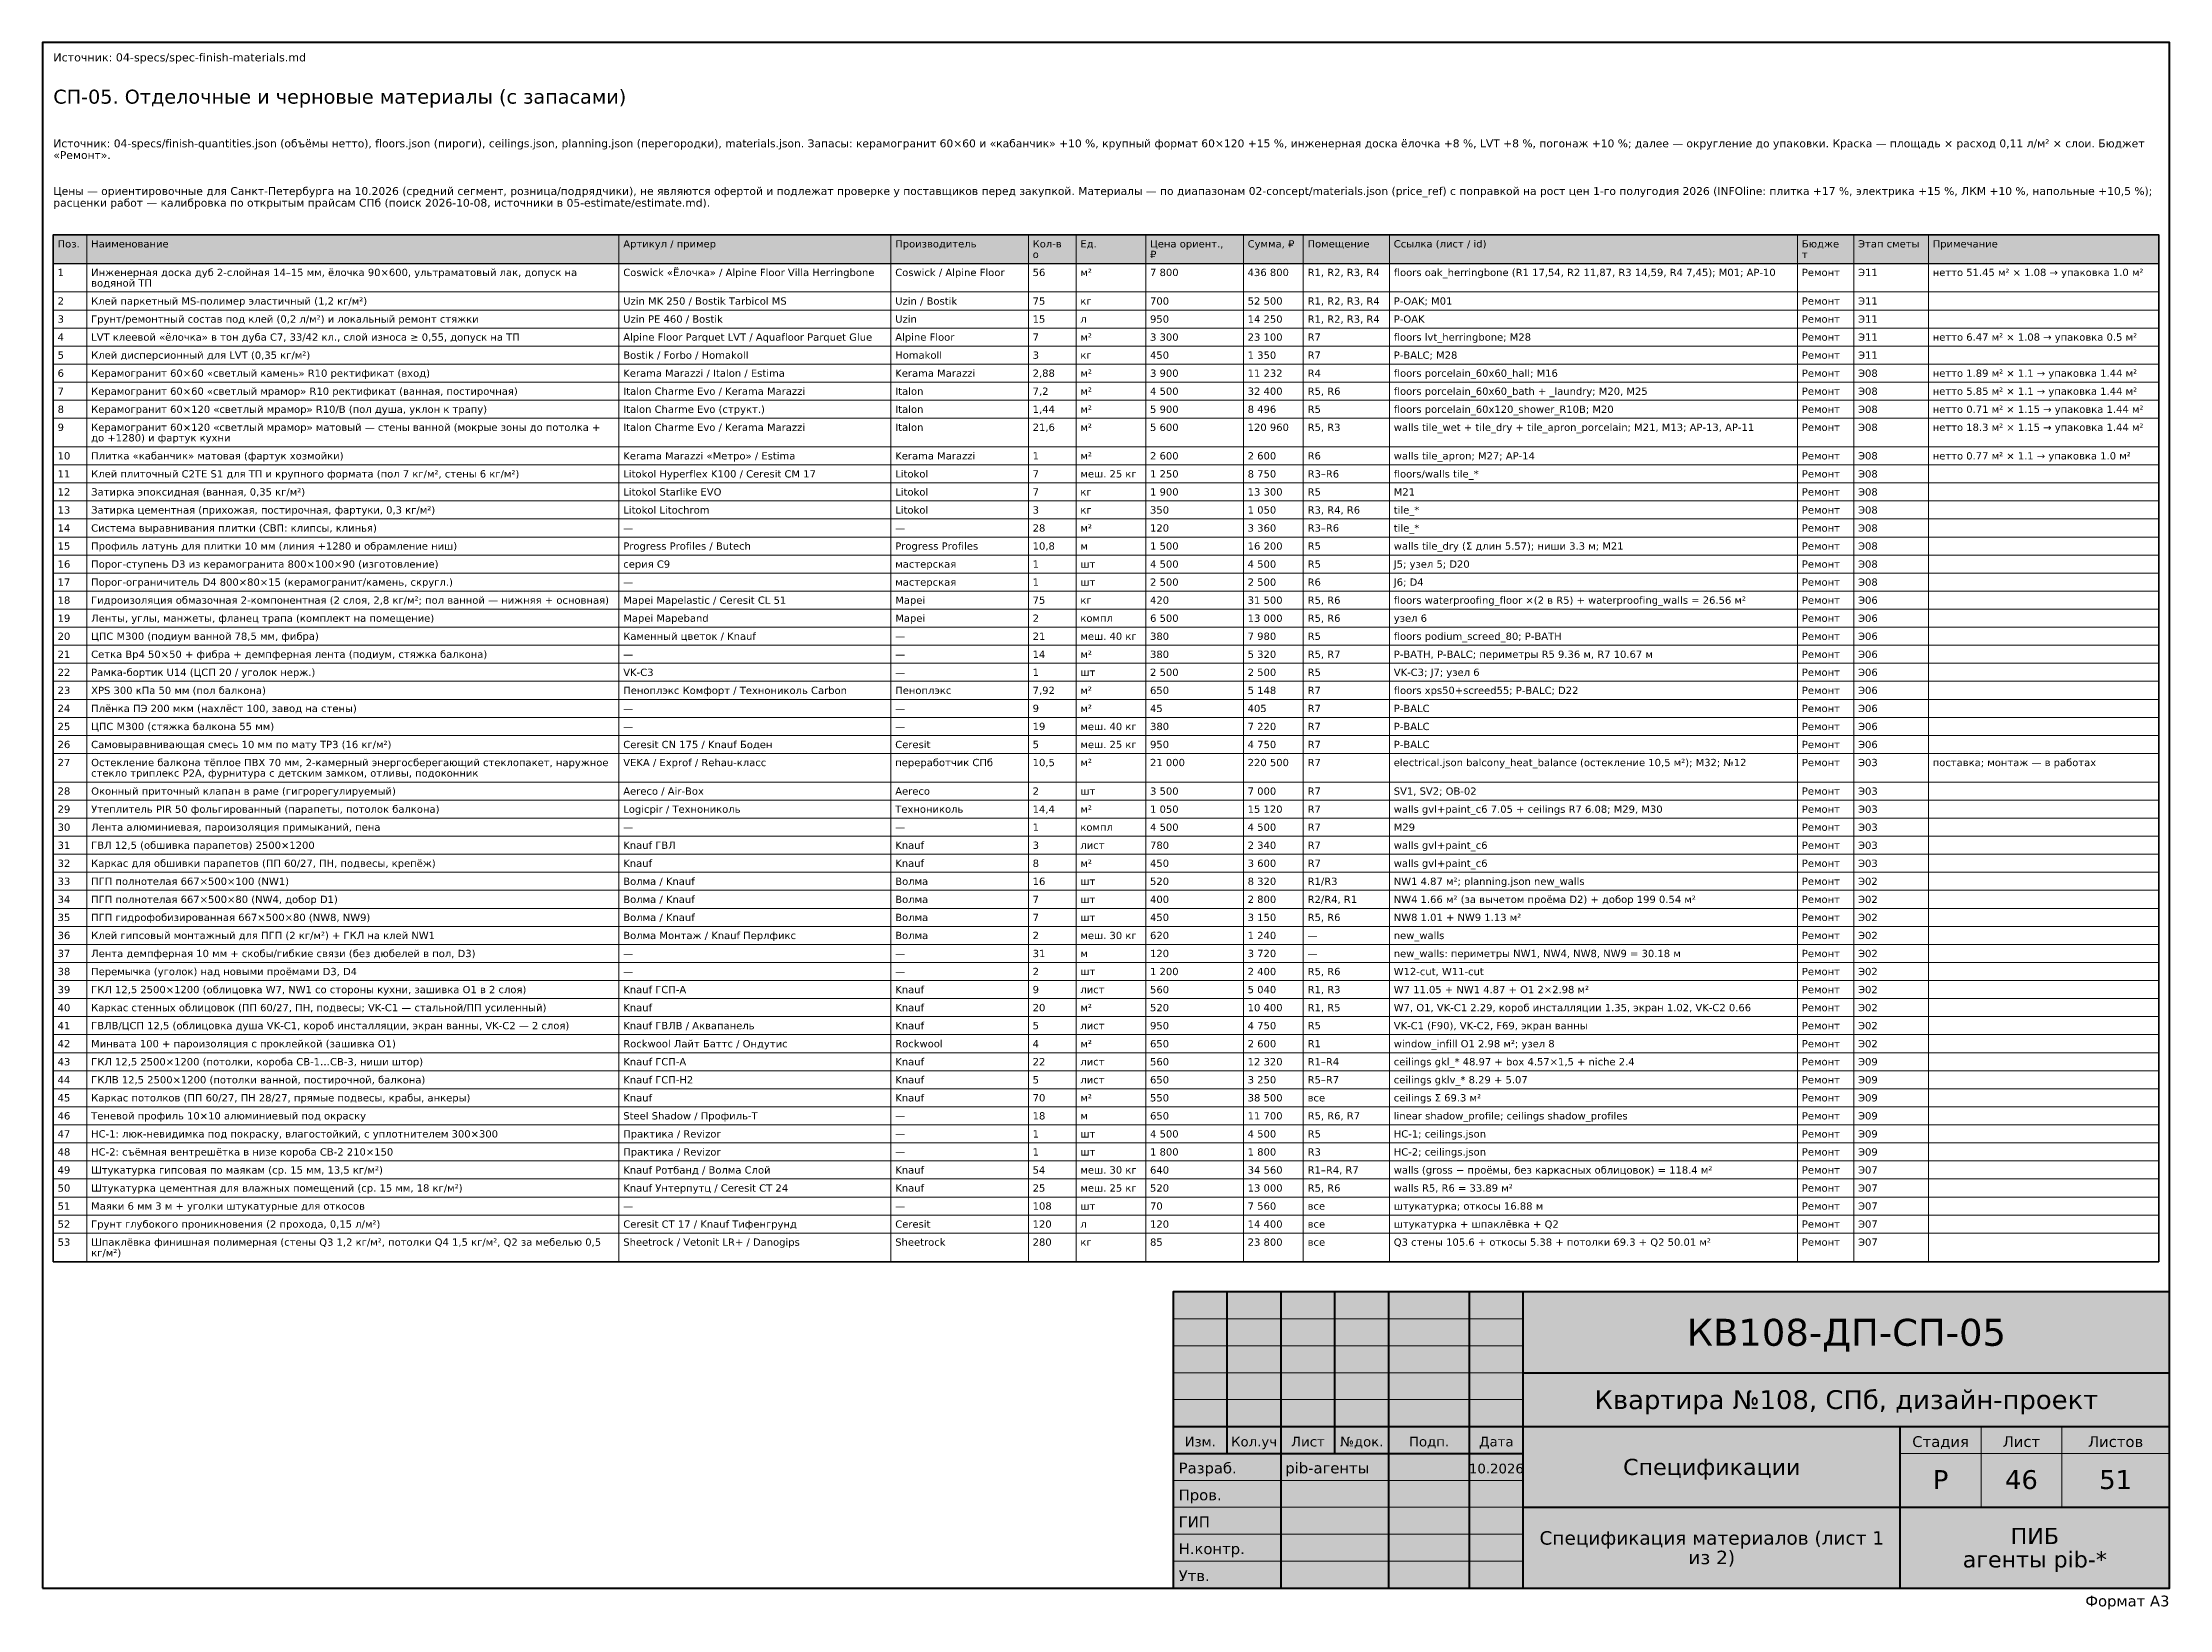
# Model space of a CAD drawing. Header units: millimetres. Extents: x 20 to 415, y 1 to 292.
import ezdxf
from ezdxf.enums import TextEntityAlignment as Align

# ---------------------------------------------------------------- set-up
doc = ezdxf.new("R2010")
doc.units = ezdxf.units.MM
doc.layers.add('FRAME', color=7, linetype='CONTINUOUS')
doc.layers.add('TEXT', color=7, linetype='CONTINUOUS')
doc.styles.add('GOST', font='DejaVuSans.ttf')

msp = doc.modelspace()

# ---------------------------------------------------------------- texts
at = {"layer": 'FRAME', "color": 7, "style": 'GOST'}
for s, height, p in [('КВ108-ДП-СП-05', 5, (355, 50)), ('Квартира №108, СПб, дизайн-проект', 3.5, (355, 38.25)), ('Изм.', 1.8, (235, 31.3)), ('Кол.уч', 1.8, (245, 31.3)), ('Лист', 1.8, (255, 31.3)), ('№док.', 1.8, (265, 31.3)), ('Подп.', 1.8, (277.5, 31.3)), ('Дата', 1.8, (290, 31.3)), ('Стадия', 2, (372.5, 31.2)), ('Лист', 2, (387.5, 31.2)), ('Листов', 2, (405, 31.2)), ('10.2026', 1.8, (290, 26.3)), ('Спецификации', 3, (330, 26)), ('Р', 3.5, (372.5, 23.4)), ('46', 3.5, (387.5, 23.4)), ('51', 3.5, (405, 23.4)), ('ПИБ', 3, (390, 13.18)), ('Спецификация материалов (лист 1', 2.5, (330, 13.06)), ('из 2)', 2.5, (330, 9.44)), ('агенты pib-*', 3, (390, 8.83))]:
    msp.add_text(s, height=height, dxfattribs=at).set_placement(p, align=Align.CENTER)
for s, p in [('Разраб.', (231, 26.3)), ('pib-агенты', (250.8, 26.3)), ('Пров.', (231, 21.3)), ('ГИП', (231, 16.3)), ('Н.контр.', (231, 11.3)), ('Утв.', (231, 6.3))]:
    msp.add_text(s, height=2, dxfattribs=at).set_placement(p)
msp.add_text('Формат A3', height=2, dxfattribs=at).set_placement((415, 1.6), align=Align.RIGHT)
at = {"layer": 'TEXT', "color": 7, "style": 'GOST'}
for s, height, p in [('Источник: 04-specs/spec-finish-materials.md', 1.5, (22, 288.5)), ('СП-05. Отделочные и черновые материалы (с запасами)', 2.6, (22, 280.65)), ('Источник: 04-specs/finish-quantities.json (объёмы нетто), floors.json (пироги), ceilings.json, planning.json (перегородки), materials.json. Запасы: керамогранит 60×60 и «кабанчик» +10 %, крупный формат 60×120 +15 %, инженерная доска ёлочка +8 %, LVT +8 %, погонаж +10 %; далее — округление до упаковки. Краска — площадь × расход 0,11 л/м² × слои. Бюджет', 1.45, (22, 272.55)), ('«Ремонт».', 1.45, (22, 270.38)), ('Цены — ориентировочные для Санкт-Петербурга на 10.2026 (средний сегмент, розница/подрядчики), не являются офертой и подлежат проверке у поставщиков перед закупкой. Материалы — по диапазонам 02-concept/materials.json (price_ref) с поправкой на рост цен 1-го полугодия 2026 (INFOline: плитка +17 %, электрика +15 %, ЛКМ +10 %, напольные +10,5 %);', 1.45, (22, 263.7)), ('расценки работ — калибровка по открытым прайсам СПб (поиск 2026-10-08, источники в 05-estimate/estimate.md).', 1.45, (22, 261.52)), ('Поз.', 1.35, (22.8, 253.95)), ('Наименование', 1.35, (29.03, 253.95)), ('Артикул / пример', 1.35, (127.85, 253.95)), ('Производитель', 1.35, (178.36, 253.95)), ('о', 1.35, (203.88, 251.99)), ('Кол-в', 1.35, (203.88, 253.95)), ('Ед.', 1.35, (212.74, 253.95)), ('₽', 1.35, (225.68, 251.99)), ('Цена ориент.,', 1.35, (225.68, 253.95)), ('Сумма, ₽', 1.35, (243.81, 253.95)), ('Помещение', 1.35, (254.94, 253.95)), ('Ссылка (лист / id)', 1.35, (270.94, 253.95)), ('т', 1.35, (346.73, 251.99)), ('Бюдже', 1.35, (346.73, 253.95)), ('Этап сметы', 1.35, (357.17, 253.95)), ('Примечание', 1.35, (371.03, 253.95)), ('1', 1.35, (22.8, 248.64)), ('Инженерная доска дуб 2-слойная 14–15 мм, ёлочка 90×600, ультраматовый лак, допуск на', 1.35, (29.03, 248.64)), ('Coswick «Ёлочка» / Alpine Floor Villa Herringbone', 1.35, (127.85, 248.64)), ('Coswick / Alpine Floor', 1.35, (178.36, 248.64)), ('56', 1.35, (203.88, 248.64)), ('м²', 1.35, (212.74, 248.64)), ('7 800', 1.35, (225.68, 248.64)), ('436 800', 1.35, (243.81, 248.64)), ('R1, R2, R3, R4', 1.35, (254.94, 248.64)), ('floors oak_herringbone (R1 17,54, R2 11,87, R3 14,59, R4 7,45); M01; АР-10', 1.35, (270.94, 248.64)), ('Ремонт', 1.35, (346.73, 248.64)), ('Э11', 1.35, (357.17, 248.64)), ('нетто 51.45 м² × 1.08 → упаковка 1.0 м²', 1.35, (371.03, 248.64)), ('водяной ТП', 1.35, (29.03, 246.68)), ('2', 1.35, (22.8, 243.33)), ('3', 1.35, (22.8, 239.98)), ('Клей паркетный MS-полимер эластичный (1,2 кг/м²)', 1.35, (29.03, 243.33)), ('Грунт/ремонтный состав под клей (0,2 л/м²) и локальный ремонт стяжки', 1.35, (29.03, 239.98)), ('Uzin MK 250 / Bostik Tarbicol MS', 1.35, (127.85, 243.33)), ('Uzin PE 460 / Bostik', 1.35, (127.85, 239.98)), ('Uzin / Bostik', 1.35, (178.36, 243.33)), ('Uzin', 1.35, (178.36, 239.98)), ('75', 1.35, (203.88, 243.33)), ('15', 1.35, (203.88, 239.98)), ('л', 1.35, (212.74, 239.98)), ('кг', 1.35, (212.74, 243.33)), ('950', 1.35, (225.68, 239.98)), ('700', 1.35, (225.68, 243.33)), ('52 500', 1.35, (243.81, 243.33)), ('14 250', 1.35, (243.81, 239.98)), ('R1, R2, R3, R4', 1.35, (254.94, 243.33)), ('R1, R2, R3, R4', 1.35, (254.94, 239.98)), ('P-OAK; M01', 1.35, (270.94, 243.33)), ('P-OAK', 1.35, (270.94, 239.98)), ('Ремонт', 1.35, (346.73, 243.33)), ('Ремонт', 1.35, (346.73, 239.98)), ('Э11', 1.35, (357.17, 243.33)), ('Э11', 1.35, (357.17, 239.98)), ('4', 1.35, (22.8, 236.63)), ('LVT клеевой «ёлочка» в тон дуба C7, 33/42 кл., слой износа ≥ 0,55, допуск на ТП', 1.35, (29.03, 236.63)), ('Alpine Floor Parquet LVT / Aquafloor Parquet Glue', 1.35, (127.85, 236.63)), ('Alpine Floor', 1.35, (178.36, 236.63)), ('7', 1.35, (203.88, 236.63)), ('м²', 1.35, (212.74, 236.63)), ('3 300', 1.35, (225.68, 236.63)), ('23 100', 1.35, (243.81, 236.63)), ('R7', 1.35, (254.94, 236.63)), ('floors lvt_herringbone; M28', 1.35, (270.94, 236.63)), ('Ремонт', 1.35, (346.73, 236.63)), ('Э11', 1.35, (357.17, 236.63)), ('нетто 6.47 м² × 1.08 → упаковка 0.5 м²', 1.35, (371.03, 236.63)), ('5', 1.35, (22.8, 233.28)), ('Клей дисперсионный для LVT (0,35 кг/м²)', 1.35, (29.03, 233.28)), ('Bostik / Forbo / Homakoll', 1.35, (127.85, 233.28)), ('Homakoll', 1.35, (178.36, 233.28)), ('3', 1.35, (203.88, 233.28)), ('кг', 1.35, (212.74, 233.28)), ('450', 1.35, (225.68, 233.28)), ('1 350', 1.35, (243.81, 233.28)), ('R7', 1.35, (254.94, 233.28)), ('P-BALC; M28', 1.35, (270.94, 233.28)), ('Ремонт', 1.35, (346.73, 233.28)), ('Э11', 1.35, (357.17, 233.28)), ('6', 1.35, (22.8, 229.93)), ('Керамогранит 60×60 «светлый камень» R10 ректификат (вход)', 1.35, (29.03, 229.93)), ('Kerama Marazzi / Italon / Estima', 1.35, (127.85, 229.93)), ('Kerama Marazzi', 1.35, (178.36, 229.93)), ('2,88', 1.35, (203.88, 229.93)), ('м²', 1.35, (212.74, 229.93)), ('3 900', 1.35, (225.68, 229.93)), ('11 232', 1.35, (243.81, 229.93)), ('R4', 1.35, (254.94, 229.93)), ('floors porcelain_60x60_hall; M16', 1.35, (270.94, 229.93)), ('Ремонт', 1.35, (346.73, 229.93)), ('Э08', 1.35, (357.17, 229.93)), ('нетто 1.89 м² × 1.1 → упаковка 1.44 м²', 1.35, (371.03, 229.93)), ('7', 1.35, (22.8, 226.58)), ('Керамогранит 60×60 «светлый мрамор» R10 ректификат (ванная, постирочная)', 1.35, (29.03, 226.58)), ('Italon Charme Evo / Kerama Marazzi', 1.35, (127.85, 226.58)), ('Italon', 1.35, (178.36, 226.58)), ('7,2', 1.35, (203.88, 226.58)), ('м²', 1.35, (212.74, 226.58)), ('4 500', 1.35, (225.68, 226.58)), ('32 400', 1.35, (243.81, 226.58)), ('R5, R6', 1.35, (254.94, 226.58)), ('floors porcelain_60x60_bath + _laundry; M20, M25', 1.35, (270.94, 226.58)), ('Ремонт', 1.35, (346.73, 226.58)), ('Э08', 1.35, (357.17, 226.58)), ('нетто 5.85 м² × 1.1 → упаковка 1.44 м²', 1.35, (371.03, 226.58)), ('9', 1.35, (22.8, 219.88)), ('8', 1.35, (22.8, 223.23)), ('Керамогранит 60×120 «светлый мрамор» R10/B (пол душа, уклон к трапу)', 1.35, (29.03, 223.23)), ('Керамогранит 60×120 «светлый мрамор» матовый — стены ванной (мокрые зоны до потолка +', 1.35, (29.03, 219.88)), ('Italon Charme Evo (структ.)', 1.35, (127.85, 223.23)), ('Italon Charme Evo / Kerama Marazzi', 1.35, (127.85, 219.88)), ('Italon', 1.35, (178.36, 223.23)), ('Italon', 1.35, (178.36, 219.88)), ('21,6', 1.35, (203.88, 219.88)), ('1,44', 1.35, (203.88, 223.23)), ('м²', 1.35, (212.74, 223.23)), ('м²', 1.35, (212.74, 219.88)), ('5 900', 1.35, (225.68, 223.23)), ('5 600', 1.35, (225.68, 219.88)), ('8 496', 1.35, (243.81, 223.23)), ('120 960', 1.35, (243.81, 219.88)), ('R5', 1.35, (254.94, 223.23)), ('R5, R3', 1.35, (254.94, 219.88)), ('floors porcelain_60x120_shower_R10B; M20', 1.35, (270.94, 223.23)), ('walls tile_wet + tile_dry + tile_apron_porcelain; M21, M13; АР-13, АР-11', 1.35, (270.94, 219.88)), ('Ремонт', 1.35, (346.73, 223.23)), ('Ремонт', 1.35, (346.73, 219.88)), ('Э08', 1.35, (357.17, 223.23)), ('Э08', 1.35, (357.17, 219.88)), ('нетто 0.71 м² × 1.15 → упаковка 1.44 м²', 1.35, (371.03, 223.23)), ('нетто 18.3 м² × 1.15 → упаковка 1.44 м²', 1.35, (371.03, 219.88)), ('до +1280) и фартук кухни', 1.35, (29.03, 217.93)), ('10', 1.35, (22.8, 214.58)), ('Плитка «кабанчик» матовая (фартук хозмойки)', 1.35, (29.03, 214.58)), ('Kerama Marazzi «Метро» / Estima', 1.35, (127.85, 214.58)), ('Kerama Marazzi', 1.35, (178.36, 214.58)), ('1', 1.35, (203.88, 214.58)), ('м²', 1.35, (212.74, 214.58)), ('2 600', 1.35, (225.68, 214.58)), ('2 600', 1.35, (243.81, 214.58)), ('R6', 1.35, (254.94, 214.58)), ('walls tile_apron; M27; АР-14', 1.35, (270.94, 214.58)), ('Ремонт', 1.35, (346.73, 214.58)), ('Э08', 1.35, (357.17, 214.58)), ('нетто 0.77 м² × 1.1 → упаковка 1.0 м²', 1.35, (371.03, 214.58)), ('11', 1.35, (22.8, 211.23)), ('Клей плиточный C2TE S1 для ТП и крупного формата (пол 7 кг/м², стены 6 кг/м²)', 1.35, (29.03, 211.23)), ('Litokol Hyperflex K100 / Ceresit CM 17', 1.35, (127.85, 211.23)), ('Litokol', 1.35, (178.36, 211.23)), ('7', 1.35, (203.88, 211.23)), ('меш. 25 кг', 1.35, (212.74, 211.23)), ('1 250', 1.35, (225.68, 211.23)), ('8 750', 1.35, (243.81, 211.23)), ('R3–R6', 1.35, (254.94, 211.23)), ('floors/walls tile_*', 1.35, (270.94, 211.23)), ('Ремонт', 1.35, (346.73, 211.23)), ('Э08', 1.35, (357.17, 211.23)), ('12', 1.35, (22.8, 207.88)), ('13', 1.35, (22.8, 204.53)), ('Затирка эпоксидная (ванная, 0,35 кг/м²)', 1.35, (29.03, 207.88)), ('Затирка цементная (прихожая, постирочная, фартуки, 0,3 кг/м²)', 1.35, (29.03, 204.53)), ('Litokol Starlike EVO', 1.35, (127.85, 207.88)), ('Litokol Litochrom', 1.35, (127.85, 204.53)), ('Litokol', 1.35, (178.36, 207.88)), ('Litokol', 1.35, (178.36, 204.53)), ('3', 1.35, (203.88, 204.53)), ('7', 1.35, (203.88, 207.88)), ('кг', 1.35, (212.74, 207.88)), ('кг', 1.35, (212.74, 204.53)), ('350', 1.35, (225.68, 204.53)), ('1 900', 1.35, (225.68, 207.88)), ('13 300', 1.35, (243.81, 207.88)), ('1 050', 1.35, (243.81, 204.53)), ('R5', 1.35, (254.94, 207.88)), ('R3, R4, R6', 1.35, (254.94, 204.53)), ('tile_*', 1.35, (270.94, 204.53)), ('M21', 1.35, (270.94, 207.88)), ('Ремонт', 1.35, (346.73, 207.88)), ('Ремонт', 1.35, (346.73, 204.53)), ('Э08', 1.35, (357.17, 207.88)), ('Э08', 1.35, (357.17, 204.53)), ('14', 1.35, (22.8, 201.18)), ('Система выравнивания плитки (СВП: клипсы, клинья)', 1.35, (29.03, 201.18)), ('—', 1.35, (127.85, 201.18)), ('—', 1.35, (178.36, 201.18)), ('28', 1.35, (203.88, 201.18)), ('м²', 1.35, (212.74, 201.18)), ('120', 1.35, (225.68, 201.18)), ('3 360', 1.35, (243.81, 201.18)), ('R3–R6', 1.35, (254.94, 201.18)), ('tile_*', 1.35, (270.94, 201.18)), ('Ремонт', 1.35, (346.73, 201.18)), ('Э08', 1.35, (357.17, 201.18)), ('15', 1.35, (22.8, 197.83)), ('Профиль латунь для плитки 10 мм (линия +1280 и обрамление ниш)', 1.35, (29.03, 197.83)), ('Progress Profiles / Butech', 1.35, (127.85, 197.83)), ('Progress Profiles', 1.35, (178.36, 197.83)), ('10,8', 1.35, (203.88, 197.83)), ('м', 1.35, (212.74, 197.83)), ('1 500', 1.35, (225.68, 197.83)), ('16 200', 1.35, (243.81, 197.83)), ('R5', 1.35, (254.94, 197.83)), ('walls tile_dry (Σ длин 5.57); ниши 3.3 м; M21', 1.35, (270.94, 197.83)), ('Ремонт', 1.35, (346.73, 197.83)), ('Э08', 1.35, (357.17, 197.83)), ('16', 1.35, (22.8, 194.48)), ('Порог-ступень D3 из керамогранита 800×100×90 (изготовление)', 1.35, (29.03, 194.48)), ('серия C9', 1.35, (127.85, 194.48)), ('мастерская', 1.35, (178.36, 194.48)), ('1', 1.35, (203.88, 194.48)), ('шт', 1.35, (212.74, 194.48)), ('4 500', 1.35, (225.68, 194.48)), ('4 500', 1.35, (243.81, 194.48)), ('R5', 1.35, (254.94, 194.48)), ('J5; узел 5; D20', 1.35, (270.94, 194.48)), ('Ремонт', 1.35, (346.73, 194.48)), ('Э08', 1.35, (357.17, 194.48)), ('17', 1.35, (22.8, 191.13)), ('Порог-ограничитель D4 800×80×15 (керамогранит/камень, скругл.)', 1.35, (29.03, 191.13)), ('—', 1.35, (127.85, 191.13)), ('мастерская', 1.35, (178.36, 191.13)), ('1', 1.35, (203.88, 191.13)), ('шт', 1.35, (212.74, 191.13)), ('2 500', 1.35, (225.68, 191.13)), ('2 500', 1.35, (243.81, 191.13)), ('R6', 1.35, (254.94, 191.13)), ('J6; D4', 1.35, (270.94, 191.13)), ('Ремонт', 1.35, (346.73, 191.13)), ('Э08', 1.35, (357.17, 191.13)), ('18', 1.35, (22.8, 187.78)), ('19', 1.35, (22.8, 184.43)), ('Ленты, углы, манжеты, фланец трапа (комплект на помещение)', 1.35, (29.03, 184.43)), ('Гидроизоляция обмазочная 2-компонентная (2 слоя, 2,8 кг/м²; пол ванной — нижняя + основная)', 1.35, (29.03, 187.78)), ('Mapei Mapelastic / Ceresit CL 51', 1.35, (127.85, 187.78)), ('Mapei Mapeband', 1.35, (127.85, 184.43)), ('Mapei', 1.35, (178.36, 187.78)), ('Mapei', 1.35, (178.36, 184.43)), ('2', 1.35, (203.88, 184.43)), ('75', 1.35, (203.88, 187.78)), ('кг', 1.35, (212.74, 187.78)), ('420', 1.35, (225.68, 187.78)), ('6 500', 1.35, (225.68, 184.43)), ('31 500', 1.35, (243.81, 187.78)), ('13 000', 1.35, (243.81, 184.43)), ('R5, R6', 1.35, (254.94, 187.78)), ('R5, R6', 1.35, (254.94, 184.43)), ('floors waterproofing_floor ×(2 в R5) + waterproofing_walls = 26.56 м²', 1.35, (270.94, 187.78)), ('узел 6', 1.35, (270.94, 184.43)), ('Ремонт', 1.35, (346.73, 187.78)), ('Ремонт', 1.35, (346.73, 184.43)), ('Э06', 1.35, (357.17, 187.78)), ('Э06', 1.35, (357.17, 184.43)), ('20', 1.35, (22.8, 181.08)), ('ЦПС М300 (подиум ванной 78,5 мм, фибра)', 1.35, (29.03, 181.08)), ('Каменный цветок / Knauf', 1.35, (127.85, 181.08)), ('21', 1.35, (203.88, 181.08)), ('компл', 1.35, (212.74, 184.43)), ('меш. 40 кг', 1.35, (212.74, 181.08)), ('380', 1.35, (225.68, 181.08)), ('7 980', 1.35, (243.81, 181.08)), ('R5', 1.35, (254.94, 181.08)), ('floors podium_screed_80; P-BATH', 1.35, (270.94, 181.08)), ('Ремонт', 1.35, (346.73, 181.08)), ('Э06', 1.35, (357.17, 181.08)), ('21', 1.35, (22.8, 177.73)), ('Сетка Вр4 50×50 + фибра + демпферная лента (подиум, стяжка балкона)', 1.35, (29.03, 177.73)), ('—', 1.35, (127.85, 177.73)), ('—', 1.35, (178.36, 181.08)), ('—', 1.35, (178.36, 177.73)), ('14', 1.35, (203.88, 177.73)), ('м²', 1.35, (212.74, 177.73)), ('380', 1.35, (225.68, 177.73)), ('5 320', 1.35, (243.81, 177.73)), ('R5, R7', 1.35, (254.94, 177.73)), ('P-BATH, P-BALC; периметры R5 9.36 м, R7 10.67 м', 1.35, (270.94, 177.73)), ('Ремонт', 1.35, (346.73, 177.73)), ('Э06', 1.35, (357.17, 177.73)), ('22', 1.35, (22.8, 174.38)), ('Рамка-бортик U14 (ЦСП 20 / уголок нерж.)', 1.35, (29.03, 174.38)), ('VK-C3', 1.35, (127.85, 174.38)), ('—', 1.35, (178.36, 174.38)), ('1', 1.35, (203.88, 174.38)), ('шт', 1.35, (212.74, 174.38)), ('2 500', 1.35, (225.68, 174.38)), ('2 500', 1.35, (243.81, 174.38)), ('R5', 1.35, (254.94, 174.38)), ('VK-C3; J7; узел 6', 1.35, (270.94, 174.38)), ('Ремонт', 1.35, (346.73, 174.38)), ('Э06', 1.35, (357.17, 174.38)), ('23', 1.35, (22.8, 171.03)), ('XPS 300 кПа 50 мм (пол балкона)', 1.35, (29.03, 171.03)), ('Пеноплэкс Комфорт / Технониколь Carbon', 1.35, (127.85, 171.03)), ('Пеноплэкс', 1.35, (178.36, 171.03)), ('7,92', 1.35, (203.88, 171.03)), ('м²', 1.35, (212.74, 171.03)), ('650', 1.35, (225.68, 171.03)), ('5 148', 1.35, (243.81, 171.03)), ('R7', 1.35, (254.94, 171.03)), ('floors xps50+screed55; P-BALC; D22', 1.35, (270.94, 171.03)), ('Ремонт', 1.35, (346.73, 171.03)), ('Э06', 1.35, (357.17, 171.03)), ('24', 1.35, (22.8, 167.68)), ('Плёнка ПЭ 200 мкм (нахлёст 100, завод на стены)', 1.35, (29.03, 167.68)), ('—', 1.35, (127.85, 167.68)), ('—', 1.35, (178.36, 167.68)), ('9', 1.35, (203.88, 167.68)), ('м²', 1.35, (212.74, 167.68)), ('45', 1.35, (225.68, 167.68)), ('405', 1.35, (243.81, 167.68)), ('R7', 1.35, (254.94, 167.68)), ('P-BALC', 1.35, (270.94, 167.68)), ('Ремонт', 1.35, (346.73, 167.68)), ('Э06', 1.35, (357.17, 167.68)), ('25', 1.35, (22.8, 164.33)), ('26', 1.35, (22.8, 160.98)), ('Самовыравнивающая смесь 10 мм по мату TP3 (16 кг/м²)', 1.35, (29.03, 160.98)), ('ЦПС М300 (стяжка балкона 55 мм)', 1.35, (29.03, 164.33)), ('—', 1.35, (127.85, 164.33)), ('Ceresit CN 175 / Knauf Боден', 1.35, (127.85, 160.98)), ('—', 1.35, (178.36, 164.33)), ('Ceresit', 1.35, (178.36, 160.98)), ('5', 1.35, (203.88, 160.98)), ('19', 1.35, (203.88, 164.33)), ('меш. 40 кг', 1.35, (212.74, 164.33)), ('меш. 25 кг', 1.35, (212.74, 160.98)), ('950', 1.35, (225.68, 160.98)), ('380', 1.35, (225.68, 164.33)), ('4 750', 1.35, (243.81, 160.98)), ('7 220', 1.35, (243.81, 164.33)), ('R7', 1.35, (254.94, 164.33)), ('R7', 1.35, (254.94, 160.98)), ('P-BALC', 1.35, (270.94, 164.33)), ('P-BALC', 1.35, (270.94, 160.98)), ('Ремонт', 1.35, (346.73, 164.33)), ('Ремонт', 1.35, (346.73, 160.98)), ('Э06', 1.35, (357.17, 164.33)), ('Э06', 1.35, (357.17, 160.98)), ('27', 1.35, (22.8, 157.63)), ('Остекление балкона тёплое ПВХ 70 мм, 2-камерный энергосберегающий стеклопакет, наружное', 1.35, (29.03, 157.63)), ('VEKA / Exprof / Rehau-класс', 1.35, (127.85, 157.63)), ('переработчик СПб', 1.35, (178.36, 157.63)), ('10,5', 1.35, (203.88, 157.63)), ('м²', 1.35, (212.74, 157.63)), ('21 000', 1.35, (225.68, 157.63)), ('220 500', 1.35, (243.81, 157.63)), ('R7', 1.35, (254.94, 157.63)), ('electrical.json balcony_heat_balance (остекление 10,5 м²); M32; №12', 1.35, (270.94, 157.63)), ('Ремонт', 1.35, (346.73, 157.63)), ('Э03', 1.35, (357.17, 157.63)), ('поставка; монтаж — в работах', 1.35, (371.03, 157.63)), ('стекло триплекс P2A, фурнитура с детским замком, отливы, подоконник', 1.35, (29.03, 155.67)), ('28', 1.35, (22.8, 152.32)), ('29', 1.35, (22.8, 148.97)), ('Утеплитель PIR 50 фольгированный (парапеты, потолок балкона)', 1.35, (29.03, 148.97)), ('Оконный приточный клапан в раме (гигрорегулируемый)', 1.35, (29.03, 152.32)), ('Aereco / Air-Box', 1.35, (127.85, 152.32)), ('Logicpir / Технониколь', 1.35, (127.85, 148.97)), ('Технониколь', 1.35, (178.36, 148.97)), ('Aereco', 1.35, (178.36, 152.32)), ('2', 1.35, (203.88, 152.32)), ('14,4', 1.35, (203.88, 148.97)), ('шт', 1.35, (212.74, 152.32)), ('м²', 1.35, (212.74, 148.97)), ('3 500', 1.35, (225.68, 152.32)), ('1 050', 1.35, (225.68, 148.97)), ('7 000', 1.35, (243.81, 152.32)), ('15 120', 1.35, (243.81, 148.97)), ('R7', 1.35, (254.94, 152.32)), ('R7', 1.35, (254.94, 148.97)), ('walls gvl+paint_c6 7.05 + ceilings R7 6.08; M29, M30', 1.35, (270.94, 148.97)), ('SV1, SV2; ОВ-02', 1.35, (270.94, 152.32)), ('Ремонт', 1.35, (346.73, 152.32)), ('Ремонт', 1.35, (346.73, 148.97)), ('Э03', 1.35, (357.17, 152.32)), ('Э03', 1.35, (357.17, 148.97)), ('30', 1.35, (22.8, 145.62)), ('Лента алюминиевая, пароизоляция примыканий, пена', 1.35, (29.03, 145.62)), ('—', 1.35, (127.85, 145.62)), ('—', 1.35, (178.36, 145.62)), ('1', 1.35, (203.88, 145.62)), ('компл', 1.35, (212.74, 145.62)), ('4 500', 1.35, (225.68, 145.62)), ('4 500', 1.35, (243.81, 145.62)), ('R7', 1.35, (254.94, 145.62)), ('M29', 1.35, (270.94, 145.62)), ('Ремонт', 1.35, (346.73, 145.62)), ('Э03', 1.35, (357.17, 145.62)), ('31', 1.35, (22.8, 142.27)), ('ГВЛ 12,5 (обшивка парапетов) 2500×1200', 1.35, (29.03, 142.27)), ('Knauf ГВЛ', 1.35, (127.85, 142.27)), ('Knauf', 1.35, (178.36, 142.27)), ('3', 1.35, (203.88, 142.27)), ('лист', 1.35, (212.74, 142.27)), ('780', 1.35, (225.68, 142.27)), ('2 340', 1.35, (243.81, 142.27)), ('R7', 1.35, (254.94, 142.27)), ('walls gvl+paint_c6', 1.35, (270.94, 142.27)), ('Ремонт', 1.35, (346.73, 142.27)), ('Э03', 1.35, (357.17, 142.27)), ('32', 1.35, (22.8, 138.92)), ('Каркас для обшивки парапетов (ПП 60/27, ПН, подвесы, крепёж)', 1.35, (29.03, 138.92)), ('Knauf', 1.35, (127.85, 138.92)), ('Knauf', 1.35, (178.36, 138.92)), ('8', 1.35, (203.88, 138.92)), ('м²', 1.35, (212.74, 138.92)), ('450', 1.35, (225.68, 138.92)), ('3 600', 1.35, (243.81, 138.92)), ('R7', 1.35, (254.94, 138.92)), ('walls gvl+paint_c6', 1.35, (270.94, 138.92)), ('Ремонт', 1.35, (346.73, 138.92)), ('Э03', 1.35, (357.17, 138.92)), ('33', 1.35, (22.8, 135.57)), ('ПГП полнотелая 667×500×100 (NW1)', 1.35, (29.03, 135.57)), ('Волма / Knauf', 1.35, (127.85, 135.57)), ('Волма', 1.35, (178.36, 135.57)), ('16', 1.35, (203.88, 135.57)), ('шт', 1.35, (212.74, 135.57)), ('520', 1.35, (225.68, 135.57)), ('8 320', 1.35, (243.81, 135.57)), ('R1/R3', 1.35, (254.94, 135.57)), ('NW1 4.87 м²; planning.json new_walls', 1.35, (270.94, 135.57)), ('Ремонт', 1.35, (346.73, 135.57)), ('Э02', 1.35, (357.17, 135.57)), ('34', 1.35, (22.8, 132.22)), ('ПГП полнотелая 667×500×80 (NW4, добор D1)', 1.35, (29.03, 132.22)), ('Волма / Knauf', 1.35, (127.85, 132.22)), ('Волма', 1.35, (178.36, 132.22)), ('7', 1.35, (203.88, 132.22)), ('шт', 1.35, (212.74, 132.22)), ('400', 1.35, (225.68, 132.22)), ('2 800', 1.35, (243.81, 132.22)), ('R2/R4, R1', 1.35, (254.94, 132.22)), ('NW4 1.66 м² (за вычетом проёма D2) + добор 199 0.54 м²', 1.35, (270.94, 132.22)), ('Ремонт', 1.35, (346.73, 132.22)), ('Э02', 1.35, (357.17, 132.22)), ('35', 1.35, (22.8, 128.87)), ('36', 1.35, (22.8, 125.52)), ('ПГП гидрофобизированная 667×500×80 (NW8, NW9)', 1.35, (29.03, 128.87)), ('Клей гипсовый монтажный для ПГП (2 кг/м²) + ГКЛ на клей NW1', 1.35, (29.03, 125.52)), ('Волма / Knauf', 1.35, (127.85, 128.87)), ('Волма Монтаж / Knauf Перлфикс', 1.35, (127.85, 125.52)), ('Волма', 1.35, (178.36, 128.87)), ('Волма', 1.35, (178.36, 125.52)), ('2', 1.35, (203.88, 125.52)), ('7', 1.35, (203.88, 128.87)), ('шт', 1.35, (212.74, 128.87)), ('меш. 30 кг', 1.35, (212.74, 125.52)), ('450', 1.35, (225.68, 128.87)), ('620', 1.35, (225.68, 125.52)), ('3 150', 1.35, (243.81, 128.87)), ('1 240', 1.35, (243.81, 125.52)), ('R5, R6', 1.35, (254.94, 128.87)), ('new_walls', 1.35, (270.94, 125.52)), ('NW8 1.01 + NW9 1.13 м²', 1.35, (270.94, 128.87)), ('Ремонт', 1.35, (346.73, 128.87)), ('Ремонт', 1.35, (346.73, 125.52)), ('Э02', 1.35, (357.17, 128.87)), ('Э02', 1.35, (357.17, 125.52)), ('37', 1.35, (22.8, 122.17)), ('Лента демпферная 10 мм + скобы/гибкие связи (без дюбелей в пол, D3)', 1.35, (29.03, 122.17)), ('—', 1.35, (127.85, 122.17)), ('—', 1.35, (178.36, 122.17)), ('31', 1.35, (203.88, 122.17)), ('м', 1.35, (212.74, 122.17)), ('120', 1.35, (225.68, 122.17)), ('3 720', 1.35, (243.81, 122.17)), ('—', 1.35, (254.94, 125.52)), ('—', 1.35, (254.94, 122.17)), ('new_walls: периметры NW1, NW4, NW8, NW9 = 30.18 м', 1.35, (270.94, 122.17)), ('Ремонт', 1.35, (346.73, 122.17)), ('Э02', 1.35, (357.17, 122.17)), ('38', 1.35, (22.8, 118.82)), ('Перемычка (уголок) над новыми проёмами D3, D4', 1.35, (29.03, 118.82)), ('—', 1.35, (127.85, 118.82)), ('—', 1.35, (178.36, 118.82)), ('2', 1.35, (203.88, 118.82)), ('шт', 1.35, (212.74, 118.82)), ('1 200', 1.35, (225.68, 118.82)), ('2 400', 1.35, (243.81, 118.82)), ('R5, R6', 1.35, (254.94, 118.82)), ('W12-cut, W11-cut', 1.35, (270.94, 118.82)), ('Ремонт', 1.35, (346.73, 118.82)), ('Э02', 1.35, (357.17, 118.82)), ('39', 1.35, (22.8, 115.47)), ('ГКЛ 12,5 2500×1200 (облицовка W7, NW1 со стороны кухни, зашивка O1 в 2 слоя)', 1.35, (29.03, 115.47)), ('Knauf ГСП-А', 1.35, (127.85, 115.47)), ('Knauf', 1.35, (178.36, 115.47)), ('9', 1.35, (203.88, 115.47)), ('лист', 1.35, (212.74, 115.47)), ('560', 1.35, (225.68, 115.47)), ('5 040', 1.35, (243.81, 115.47)), ('R1, R3', 1.35, (254.94, 115.47)), ('W7 11.05 + NW1 4.87 + O1 2×2.98 м²', 1.35, (270.94, 115.47)), ('Ремонт', 1.35, (346.73, 115.47)), ('Э02', 1.35, (357.17, 115.47)), ('40', 1.35, (22.8, 112.12)), ('Каркас стенных облицовок (ПП 60/27, ПН, подвесы; VK-C1 — стальной/ПП усиленный)', 1.35, (29.03, 112.12)), ('Knauf', 1.35, (127.85, 112.12)), ('Knauf', 1.35, (178.36, 112.12)), ('20', 1.35, (203.88, 112.12)), ('м²', 1.35, (212.74, 112.12)), ('520', 1.35, (225.68, 112.12)), ('10 400', 1.35, (243.81, 112.12)), ('R1, R5', 1.35, (254.94, 112.12)), ('W7, O1, VK-C1 2.29, короб инсталляции 1.35, экран 1.02, VK-C2 0.66', 1.35, (270.94, 112.12)), ('Ремонт', 1.35, (346.73, 112.12)), ('Э02', 1.35, (357.17, 112.12)), ('41', 1.35, (22.8, 108.77)), ('42', 1.35, (22.8, 105.42)), ('ГВЛВ/ЦСП 12,5 (облицовка душа VK-C1, короб инсталляции, экран ванны, VK-C2 — 2 слоя)', 1.35, (29.03, 108.77)), ('Минвата 100 + пароизоляция с проклейкой (зашивка O1)', 1.35, (29.03, 105.42)), ('Knauf ГВЛВ / Аквапанель', 1.35, (127.85, 108.77)), ('Rockwool Лайт Баттс / Ондутис', 1.35, (127.85, 105.42)), ('Knauf', 1.35, (178.36, 108.77)), ('Rockwool', 1.35, (178.36, 105.42)), ('4', 1.35, (203.88, 105.42)), ('5', 1.35, (203.88, 108.77)), ('лист', 1.35, (212.74, 108.77)), ('м²', 1.35, (212.74, 105.42)), ('950', 1.35, (225.68, 108.77)), ('650', 1.35, (225.68, 105.42)), ('4 750', 1.35, (243.81, 108.77)), ('2 600', 1.35, (243.81, 105.42)), ('R5', 1.35, (254.94, 108.77)), ('R1', 1.35, (254.94, 105.42)), ('VK-C1 (F90), VK-C2, F69, экран ванны', 1.35, (270.94, 108.77)), ('window_infill O1 2.98 м²; узел 8', 1.35, (270.94, 105.42)), ('Ремонт', 1.35, (346.73, 108.77)), ('Ремонт', 1.35, (346.73, 105.42)), ('Э02', 1.35, (357.17, 108.77)), ('Э02', 1.35, (357.17, 105.42)), ('43', 1.35, (22.8, 102.07)), ('ГКЛ 12,5 2500×1200 (потолки, короба CB-1…CB-3, ниши штор)', 1.35, (29.03, 102.07)), ('Knauf ГСП-А', 1.35, (127.85, 102.07)), ('Knauf', 1.35, (178.36, 102.07)), ('22', 1.35, (203.88, 102.07)), ('лист', 1.35, (212.74, 102.07)), ('560', 1.35, (225.68, 102.07)), ('12 320', 1.35, (243.81, 102.07)), ('R1–R4', 1.35, (254.94, 102.07)), ('ceilings gkl_* 48.97 + box 4.57×1,5 + niche 2.4', 1.35, (270.94, 102.07)), ('Ремонт', 1.35, (346.73, 102.07)), ('Э09', 1.35, (357.17, 102.07)), ('44', 1.35, (22.8, 98.72)), ('ГКЛВ 12,5 2500×1200 (потолки ванной, постирочной, балкона)', 1.35, (29.03, 98.72)), ('Knauf ГСП-H2', 1.35, (127.85, 98.72)), ('Knauf', 1.35, (178.36, 98.72)), ('5', 1.35, (203.88, 98.72)), ('лист', 1.35, (212.74, 98.72)), ('650', 1.35, (225.68, 98.72)), ('3 250', 1.35, (243.81, 98.72)), ('R5–R7', 1.35, (254.94, 98.72)), ('ceilings gklv_* 8.29 + 5.07', 1.35, (270.94, 98.72)), ('Ремонт', 1.35, (346.73, 98.72)), ('Э09', 1.35, (357.17, 98.72)), ('45', 1.35, (22.8, 95.37)), ('Каркас потолков (ПП 60/27, ПН 28/27, прямые подвесы, крабы, анкеры)', 1.35, (29.03, 95.37)), ('Knauf', 1.35, (127.85, 95.37)), ('Knauf', 1.35, (178.36, 95.37)), ('70', 1.35, (203.88, 95.37)), ('м²', 1.35, (212.74, 95.37)), ('550', 1.35, (225.68, 95.37)), ('38 500', 1.35, (243.81, 95.37)), ('все', 1.35, (254.94, 95.37)), ('ceilings Σ 69.3 м²', 1.35, (270.94, 95.37)), ('Ремонт', 1.35, (346.73, 95.37)), ('Э09', 1.35, (357.17, 95.37)), ('46', 1.35, (22.8, 92.02)), ('Теневой профиль 10×10 алюминиевый под окраску', 1.35, (29.03, 92.02)), ('Steel Shadow / Профиль-Т', 1.35, (127.85, 92.02)), ('—', 1.35, (178.36, 92.02)), ('18', 1.35, (203.88, 92.02)), ('м', 1.35, (212.74, 92.02)), ('650', 1.35, (225.68, 92.02)), ('11 700', 1.35, (243.81, 92.02)), ('R5, R6, R7', 1.35, (254.94, 92.02)), ('linear shadow_profile; ceilings shadow_profiles', 1.35, (270.94, 92.02)), ('Ремонт', 1.35, (346.73, 92.02)), ('Э09', 1.35, (357.17, 92.02)), ('47', 1.35, (22.8, 88.67)), ('HC-1: люк-невидимка под покраску, влагостойкий, с уплотнителем 300×300', 1.35, (29.03, 88.67)), ('Практика / Revizor', 1.35, (127.85, 88.67)), ('—', 1.35, (178.36, 88.67)), ('1', 1.35, (203.88, 88.67)), ('шт', 1.35, (212.74, 88.67)), ('4 500', 1.35, (225.68, 88.67)), ('4 500', 1.35, (243.81, 88.67)), ('R5', 1.35, (254.94, 88.67)), ('HC-1; ceilings.json', 1.35, (270.94, 88.67)), ('Ремонт', 1.35, (346.73, 88.67)), ('Э09', 1.35, (357.17, 88.67)), ('48', 1.35, (22.8, 85.32)), ('49', 1.35, (22.8, 81.97)), ('HC-2: съёмная вентрешётка в низе короба CB-2 210×150', 1.35, (29.03, 85.32)), ('Штукатурка гипсовая по маякам (ср. 15 мм, 13,5 кг/м²)', 1.35, (29.03, 81.97)), ('Практика / Revizor', 1.35, (127.85, 85.32)), ('Knauf Ротбанд / Волма Слой', 1.35, (127.85, 81.97)), ('—', 1.35, (178.36, 85.32)), ('Knauf', 1.35, (178.36, 81.97)), ('54', 1.35, (203.88, 81.97)), ('1', 1.35, (203.88, 85.32)), ('шт', 1.35, (212.74, 85.32)), ('меш. 30 кг', 1.35, (212.74, 81.97)), ('640', 1.35, (225.68, 81.97)), ('1 800', 1.35, (225.68, 85.32)), ('34 560', 1.35, (243.81, 81.97)), ('1 800', 1.35, (243.81, 85.32)), ('R3', 1.35, (254.94, 85.32)), ('R1–R4, R7', 1.35, (254.94, 81.97)), ('walls (gross − проёмы, без каркасных облицовок) = 118.4 м²', 1.35, (270.94, 81.97)), ('HC-2; ceilings.json', 1.35, (270.94, 85.32)), ('Ремонт', 1.35, (346.73, 85.32)), ('Ремонт', 1.35, (346.73, 81.97)), ('Э09', 1.35, (357.17, 85.32)), ('Э07', 1.35, (357.17, 81.97)), ('50', 1.35, (22.8, 78.62)), ('Штукатурка цементная для влажных помещений (ср. 15 мм, 18 кг/м²)', 1.35, (29.03, 78.62)), ('Knauf Унтерпутц / Ceresit CT 24', 1.35, (127.85, 78.62)), ('Knauf', 1.35, (178.36, 78.62)), ('25', 1.35, (203.88, 78.62)), ('меш. 25 кг', 1.35, (212.74, 78.62)), ('520', 1.35, (225.68, 78.62)), ('13 000', 1.35, (243.81, 78.62)), ('R5, R6', 1.35, (254.94, 78.62)), ('walls R5, R6 = 33.89 м²', 1.35, (270.94, 78.62)), ('Ремонт', 1.35, (346.73, 78.62)), ('Э07', 1.35, (357.17, 78.62)), ('51', 1.35, (22.8, 75.27)), ('Маяки 6 мм 3 м + уголки штукатурные для откосов', 1.35, (29.03, 75.27)), ('—', 1.35, (127.85, 75.27)), ('—', 1.35, (178.36, 75.27)), ('108', 1.35, (203.88, 75.27)), ('шт', 1.35, (212.74, 75.27)), ('70', 1.35, (225.68, 75.27)), ('7 560', 1.35, (243.81, 75.27)), ('все', 1.35, (254.94, 75.27)), ('штукатурка; откосы 16.88 м', 1.35, (270.94, 75.27)), ('Ремонт', 1.35, (346.73, 75.27)), ('Э07', 1.35, (357.17, 75.27)), ('52', 1.35, (22.8, 71.92)), ('Грунт глубокого проникновения (2 прохода, 0,15 л/м²)', 1.35, (29.03, 71.92)), ('Ceresit CT 17 / Knauf Тифенгрунд', 1.35, (127.85, 71.92)), ('Ceresit', 1.35, (178.36, 71.92)), ('120', 1.35, (203.88, 71.92)), ('л', 1.35, (212.74, 71.92)), ('120', 1.35, (225.68, 71.92)), ('14 400', 1.35, (243.81, 71.92)), ('все', 1.35, (254.94, 71.92)), ('штукатурка + шпаклёвка + Q2', 1.35, (270.94, 71.92)), ('Ремонт', 1.35, (346.73, 71.92)), ('Э07', 1.35, (357.17, 71.92)), ('53', 1.35, (22.8, 68.57)), ('кг/м²)', 1.35, (29.03, 66.61)), ('Шпаклёвка финишная полимерная (стены Q3 1,2 кг/м², потолки Q4 1,5 кг/м², Q2 за мебелью 0,5', 1.35, (29.03, 68.57)), ('Sheetrock / Vetonit LR+ / Danogips', 1.35, (127.85, 68.57)), ('Sheetrock', 1.35, (178.36, 68.57)), ('280', 1.35, (203.88, 68.57)), ('кг', 1.35, (212.74, 68.57)), ('85', 1.35, (225.68, 68.57)), ('23 800', 1.35, (243.81, 68.57)), ('все', 1.35, (254.94, 68.57)), ('Q3 стены 105.6 + откосы 5.38 + потолки 69.3 + Q2 50.01 м²', 1.35, (270.94, 68.57)), ('Ремонт', 1.35, (346.73, 68.57)), ('Э07', 1.35, (357.17, 68.57))]:
    msp.add_text(s, height=height, dxfattribs=at).set_placement(p)

# ---------------------------------------------------------------- hatches: boundary and pattern name
at = {"layer": 'FRAME', "true_color": 0xffffff}
h = msp.add_hatch(color=7, dxfattribs=at)
h.dxf.hatch_style = 1
h.paths.add_polyline_path([(230, 5), (415, 5), (415, 60), (230, 60)])
at = {"layer": 'TEXT', "true_color": 0xe6e6e6}
h = msp.add_hatch(color=7, dxfattribs=at)
h.dxf.hatch_style = 1
h.paths.add_polyline_path([(22, 250.99), (413, 250.99), (413, 256.3), (22, 256.3)])

# ---------------------------------------------------------------- linework, layer by layer
at = {"layer": 'FRAME', "color": 7, "lineweight": 50}
for points in [[(20, 5), (415, 5), (415, 292), (20, 292)], [(230, 5), (415, 5), (415, 60), (230, 60)]]:
    msp.add_lwpolyline(points, close=True, dxfattribs=at)
for points in [[(240, 30), (240, 60)], [(250, 5), (250, 60)], [(260, 30), (260, 60)], [(270, 5), (270, 60)], [(285, 5), (285, 60)], [(295, 5), (295, 60)], [(295, 45), (415, 45)], [(230, 35), (295, 35)], [(295, 35), (415, 35)], [(365, 5), (365, 35)], [(230, 30), (295, 30)], [(295, 20), (415, 20)]]:
    msp.add_lwpolyline(points, dxfattribs=at)
at = {"layer": 'FRAME', "color": 7, "lineweight": 20}
for points in [[(230, 55), (295, 55)], [(230, 50), (295, 50)], [(230, 45), (295, 45)], [(230, 40), (295, 40)], [(380, 20), (380, 35)], [(395, 20), (395, 35)], [(365, 30), (415, 30)], [(230, 25), (295, 25)], [(230, 20), (295, 20)], [(230, 15), (295, 15)], [(230, 10), (295, 10)]]:
    msp.add_lwpolyline(points, dxfattribs=at)
at = {"layer": 'TEXT', "color": 7, "lineweight": 25}
msp.add_lwpolyline([(22, 250.99), (413, 250.99), (413, 256.3), (22, 256.3)], close=True, dxfattribs=at)
at = {"layer": 'TEXT', "color": 7, "lineweight": 15}
for points in [[(22, 256.3), (22, 250.99)], [(28.23, 256.3), (28.23, 250.99)], [(127.05, 256.3), (127.05, 250.99)], [(177.56, 256.3), (177.56, 250.99)], [(203.08, 256.3), (203.08, 250.99)], [(211.94, 256.3), (211.94, 250.99)], [(224.88, 256.3), (224.88, 250.99)], [(243.01, 256.3), (243.01, 250.99)], [(254.14, 256.3), (254.14, 250.99)], [(270.14, 256.3), (270.14, 250.99)], [(345.93, 256.3), (345.93, 250.99)], [(356.37, 256.3), (356.37, 250.99)], [(370.23, 256.3), (370.23, 250.99)], [(413, 256.3), (413, 250.99)], [(22, 250.99), (22, 245.68)], [(28.23, 250.99), (28.23, 245.68)], [(127.05, 250.99), (127.05, 245.68)], [(177.56, 250.99), (177.56, 245.68)], [(203.08, 250.99), (203.08, 245.68)], [(211.94, 250.99), (211.94, 245.68)], [(224.88, 250.99), (224.88, 245.68)], [(243.01, 250.99), (243.01, 245.68)], [(254.14, 250.99), (254.14, 245.68)], [(270.14, 250.99), (270.14, 245.68)], [(345.93, 250.99), (345.93, 245.68)], [(356.37, 250.99), (356.37, 245.68)], [(370.23, 250.99), (370.23, 245.68)], [(413, 250.99), (413, 245.68)], [(22, 245.68), (22, 242.33)], [(28.23, 245.68), (28.23, 242.33)], [(127.05, 245.68), (127.05, 242.33)], [(177.56, 245.68), (177.56, 242.33)], [(203.08, 245.68), (203.08, 242.33)], [(211.94, 245.68), (211.94, 242.33)], [(224.88, 245.68), (224.88, 242.33)], [(243.01, 245.68), (243.01, 242.33)], [(254.14, 245.68), (254.14, 242.33)], [(270.14, 245.68), (270.14, 242.33)], [(345.93, 245.68), (345.93, 242.33)], [(356.37, 245.68), (356.37, 242.33)], [(370.23, 245.68), (370.23, 242.33)], [(413, 245.68), (413, 242.33)], [(22, 242.33), (22, 238.98)], [(28.23, 242.33), (28.23, 238.98)], [(127.05, 242.33), (127.05, 238.98)], [(177.56, 242.33), (177.56, 238.98)], [(203.08, 242.33), (203.08, 238.98)], [(211.94, 242.33), (211.94, 238.98)], [(224.88, 242.33), (224.88, 238.98)], [(243.01, 242.33), (243.01, 238.98)], [(254.14, 242.33), (254.14, 238.98)], [(270.14, 242.33), (270.14, 238.98)], [(345.93, 242.33), (345.93, 238.98)], [(356.37, 242.33), (356.37, 238.98)], [(370.23, 242.33), (370.23, 238.98)], [(413, 242.33), (413, 238.98)], [(22, 238.98), (22, 235.63)], [(28.23, 238.98), (28.23, 235.63)], [(127.05, 238.98), (127.05, 235.63)], [(177.56, 238.98), (177.56, 235.63)], [(203.08, 238.98), (203.08, 235.63)], [(211.94, 238.98), (211.94, 235.63)], [(224.88, 238.98), (224.88, 235.63)], [(243.01, 238.98), (243.01, 235.63)], [(254.14, 238.98), (254.14, 235.63)], [(270.14, 238.98), (270.14, 235.63)], [(345.93, 238.98), (345.93, 235.63)], [(356.37, 238.98), (356.37, 235.63)], [(370.23, 238.98), (370.23, 235.63)], [(413, 238.98), (413, 235.63)], [(22, 235.63), (22, 232.28)], [(28.23, 235.63), (28.23, 232.28)], [(127.05, 235.63), (127.05, 232.28)], [(177.56, 235.63), (177.56, 232.28)], [(203.08, 235.63), (203.08, 232.28)], [(211.94, 235.63), (211.94, 232.28)], [(224.88, 235.63), (224.88, 232.28)], [(243.01, 235.63), (243.01, 232.28)], [(254.14, 235.63), (254.14, 232.28)], [(270.14, 235.63), (270.14, 232.28)], [(345.93, 235.63), (345.93, 232.28)], [(356.37, 235.63), (356.37, 232.28)], [(370.23, 235.63), (370.23, 232.28)], [(413, 235.63), (413, 232.28)], [(22, 232.28), (22, 228.93)], [(28.23, 232.28), (28.23, 228.93)], [(127.05, 232.28), (127.05, 228.93)], [(177.56, 232.28), (177.56, 228.93)], [(203.08, 232.28), (203.08, 228.93)], [(211.94, 232.28), (211.94, 228.93)], [(224.88, 232.28), (224.88, 228.93)], [(243.01, 232.28), (243.01, 228.93)], [(254.14, 232.28), (254.14, 228.93)], [(270.14, 232.28), (270.14, 228.93)], [(345.93, 232.28), (345.93, 228.93)], [(356.37, 232.28), (356.37, 228.93)], [(370.23, 232.28), (370.23, 228.93)], [(413, 232.28), (413, 228.93)], [(22, 228.93), (22, 225.58)], [(22, 225.58), (22, 222.23)], [(28.23, 228.93), (28.23, 225.58)], [(28.23, 225.58), (28.23, 222.23)], [(127.05, 228.93), (127.05, 225.58)], [(127.05, 225.58), (127.05, 222.23)], [(177.56, 228.93), (177.56, 225.58)], [(177.56, 225.58), (177.56, 222.23)], [(203.08, 228.93), (203.08, 225.58)], [(203.08, 225.58), (203.08, 222.23)], [(211.94, 228.93), (211.94, 225.58)], [(211.94, 225.58), (211.94, 222.23)], [(224.88, 228.93), (224.88, 225.58)], [(224.88, 225.58), (224.88, 222.23)], [(243.01, 228.93), (243.01, 225.58)], [(243.01, 225.58), (243.01, 222.23)], [(254.14, 228.93), (254.14, 225.58)], [(254.14, 225.58), (254.14, 222.23)], [(270.14, 228.93), (270.14, 225.58)], [(270.14, 225.58), (270.14, 222.23)], [(345.93, 228.93), (345.93, 225.58)], [(345.93, 225.58), (345.93, 222.23)], [(356.37, 228.93), (356.37, 225.58)], [(356.37, 225.58), (356.37, 222.23)], [(370.23, 228.93), (370.23, 225.58)], [(370.23, 225.58), (370.23, 222.23)], [(413, 228.93), (413, 225.58)], [(413, 225.58), (413, 222.23)], [(22, 222.23), (22, 216.93)], [(28.23, 222.23), (28.23, 216.93)], [(127.05, 222.23), (127.05, 216.93)], [(177.56, 222.23), (177.56, 216.93)], [(203.08, 222.23), (203.08, 216.93)], [(211.94, 222.23), (211.94, 216.93)], [(224.88, 222.23), (224.88, 216.93)], [(243.01, 222.23), (243.01, 216.93)], [(254.14, 222.23), (254.14, 216.93)], [(270.14, 222.23), (270.14, 216.93)], [(345.93, 222.23), (345.93, 216.93)], [(356.37, 222.23), (356.37, 216.93)], [(370.23, 222.23), (370.23, 216.93)], [(413, 222.23), (413, 216.93)], [(22, 216.93), (22, 213.58)], [(22, 213.58), (22, 210.23)], [(28.23, 216.93), (28.23, 213.58)], [(28.23, 213.58), (28.23, 210.23)], [(127.05, 216.93), (127.05, 213.58)], [(127.05, 213.58), (127.05, 210.23)], [(177.56, 216.93), (177.56, 213.58)], [(177.56, 213.58), (177.56, 210.23)], [(203.08, 216.93), (203.08, 213.58)], [(203.08, 213.58), (203.08, 210.23)], [(211.94, 216.93), (211.94, 213.58)], [(211.94, 213.58), (211.94, 210.23)], [(224.88, 216.93), (224.88, 213.58)], [(224.88, 213.58), (224.88, 210.23)], [(243.01, 216.93), (243.01, 213.58)], [(243.01, 213.58), (243.01, 210.23)], [(254.14, 216.93), (254.14, 213.58)], [(254.14, 213.58), (254.14, 210.23)], [(270.14, 216.93), (270.14, 213.58)], [(270.14, 213.58), (270.14, 210.23)], [(345.93, 216.93), (345.93, 213.58)], [(345.93, 213.58), (345.93, 210.23)], [(356.37, 216.93), (356.37, 213.58)], [(356.37, 213.58), (356.37, 210.23)], [(370.23, 216.93), (370.23, 213.58)], [(370.23, 213.58), (370.23, 210.23)], [(413, 216.93), (413, 213.58)], [(413, 213.58), (413, 210.23)], [(22, 210.23), (22, 206.88)], [(28.23, 210.23), (28.23, 206.88)], [(127.05, 210.23), (127.05, 206.88)], [(177.56, 210.23), (177.56, 206.88)], [(203.08, 210.23), (203.08, 206.88)], [(211.94, 210.23), (211.94, 206.88)], [(224.88, 210.23), (224.88, 206.88)], [(243.01, 210.23), (243.01, 206.88)], [(254.14, 210.23), (254.14, 206.88)], [(270.14, 210.23), (270.14, 206.88)], [(345.93, 210.23), (345.93, 206.88)], [(356.37, 210.23), (356.37, 206.88)], [(370.23, 210.23), (370.23, 206.88)], [(413, 210.23), (413, 206.88)], [(22, 206.88), (22, 203.53)], [(28.23, 206.88), (28.23, 203.53)], [(127.05, 206.88), (127.05, 203.53)], [(177.56, 206.88), (177.56, 203.53)], [(203.08, 206.88), (203.08, 203.53)], [(211.94, 206.88), (211.94, 203.53)], [(224.88, 206.88), (224.88, 203.53)], [(243.01, 206.88), (243.01, 203.53)], [(254.14, 206.88), (254.14, 203.53)], [(270.14, 206.88), (270.14, 203.53)], [(345.93, 206.88), (345.93, 203.53)], [(356.37, 206.88), (356.37, 203.53)], [(370.23, 206.88), (370.23, 203.53)], [(413, 206.88), (413, 203.53)], [(22, 203.53), (22, 200.18)], [(28.23, 203.53), (28.23, 200.18)], [(127.05, 203.53), (127.05, 200.18)], [(177.56, 203.53), (177.56, 200.18)], [(203.08, 203.53), (203.08, 200.18)], [(211.94, 203.53), (211.94, 200.18)], [(224.88, 203.53), (224.88, 200.18)], [(243.01, 203.53), (243.01, 200.18)], [(254.14, 203.53), (254.14, 200.18)], [(270.14, 203.53), (270.14, 200.18)], [(345.93, 203.53), (345.93, 200.18)], [(356.37, 203.53), (356.37, 200.18)], [(370.23, 203.53), (370.23, 200.18)], [(413, 203.53), (413, 200.18)], [(22, 200.18), (22, 196.83)], [(28.23, 200.18), (28.23, 196.83)], [(127.05, 200.18), (127.05, 196.83)], [(177.56, 200.18), (177.56, 196.83)], [(203.08, 200.18), (203.08, 196.83)], [(211.94, 200.18), (211.94, 196.83)], [(224.88, 200.18), (224.88, 196.83)], [(243.01, 200.18), (243.01, 196.83)], [(254.14, 200.18), (254.14, 196.83)], [(270.14, 200.18), (270.14, 196.83)], [(345.93, 200.18), (345.93, 196.83)], [(356.37, 200.18), (356.37, 196.83)], [(370.23, 200.18), (370.23, 196.83)], [(413, 200.18), (413, 196.83)], [(22, 196.83), (22, 193.48)], [(28.23, 196.83), (28.23, 193.48)], [(127.05, 196.83), (127.05, 193.48)], [(177.56, 196.83), (177.56, 193.48)], [(203.08, 196.83), (203.08, 193.48)], [(211.94, 196.83), (211.94, 193.48)], [(224.88, 196.83), (224.88, 193.48)], [(243.01, 196.83), (243.01, 193.48)], [(254.14, 196.83), (254.14, 193.48)], [(270.14, 196.83), (270.14, 193.48)], [(345.93, 196.83), (345.93, 193.48)], [(356.37, 196.83), (356.37, 193.48)], [(370.23, 196.83), (370.23, 193.48)], [(413, 196.83), (413, 193.48)], [(22, 193.48), (22, 190.13)], [(22, 190.13), (22, 186.78)], [(28.23, 193.48), (28.23, 190.13)], [(28.23, 190.13), (28.23, 186.78)], [(127.05, 193.48), (127.05, 190.13)], [(127.05, 190.13), (127.05, 186.78)], [(177.56, 193.48), (177.56, 190.13)], [(177.56, 190.13), (177.56, 186.78)], [(203.08, 193.48), (203.08, 190.13)], [(203.08, 190.13), (203.08, 186.78)], [(211.94, 193.48), (211.94, 190.13)], [(211.94, 190.13), (211.94, 186.78)], [(224.88, 193.48), (224.88, 190.13)], [(224.88, 190.13), (224.88, 186.78)], [(243.01, 193.48), (243.01, 190.13)], [(243.01, 190.13), (243.01, 186.78)], [(254.14, 193.48), (254.14, 190.13)], [(254.14, 190.13), (254.14, 186.78)], [(270.14, 193.48), (270.14, 190.13)], [(270.14, 190.13), (270.14, 186.78)], [(345.93, 193.48), (345.93, 190.13)], [(345.93, 190.13), (345.93, 186.78)], [(356.37, 193.48), (356.37, 190.13)], [(356.37, 190.13), (356.37, 186.78)], [(370.23, 193.48), (370.23, 190.13)], [(370.23, 190.13), (370.23, 186.78)], [(413, 193.48), (413, 190.13)], [(413, 190.13), (413, 186.78)], [(22, 186.78), (22, 183.43)], [(28.23, 186.78), (28.23, 183.43)], [(127.05, 186.78), (127.05, 183.43)], [(177.56, 186.78), (177.56, 183.43)], [(203.08, 186.78), (203.08, 183.43)], [(211.94, 186.78), (211.94, 183.43)], [(224.88, 186.78), (224.88, 183.43)], [(243.01, 186.78), (243.01, 183.43)], [(254.14, 186.78), (254.14, 183.43)], [(270.14, 186.78), (270.14, 183.43)], [(345.93, 186.78), (345.93, 183.43)], [(356.37, 186.78), (356.37, 183.43)], [(370.23, 186.78), (370.23, 183.43)], [(413, 186.78), (413, 183.43)], [(22, 183.43), (22, 180.08)], [(28.23, 183.43), (28.23, 180.08)], [(127.05, 183.43), (127.05, 180.08)], [(177.56, 183.43), (177.56, 180.08)], [(203.08, 183.43), (203.08, 180.08)], [(211.94, 183.43), (211.94, 180.08)], [(224.88, 183.43), (224.88, 180.08)], [(243.01, 183.43), (243.01, 180.08)], [(254.14, 183.43), (254.14, 180.08)], [(270.14, 183.43), (270.14, 180.08)], [(345.93, 183.43), (345.93, 180.08)], [(356.37, 183.43), (356.37, 180.08)], [(370.23, 183.43), (370.23, 180.08)], [(413, 183.43), (413, 180.08)], [(22, 180.08), (22, 176.73)], [(28.23, 180.08), (28.23, 176.73)], [(127.05, 180.08), (127.05, 176.73)], [(177.56, 180.08), (177.56, 176.73)], [(203.08, 180.08), (203.08, 176.73)], [(211.94, 180.08), (211.94, 176.73)], [(224.88, 180.08), (224.88, 176.73)], [(243.01, 180.08), (243.01, 176.73)], [(254.14, 180.08), (254.14, 176.73)], [(270.14, 180.08), (270.14, 176.73)], [(345.93, 180.08), (345.93, 176.73)], [(356.37, 180.08), (356.37, 176.73)], [(370.23, 180.08), (370.23, 176.73)], [(413, 180.08), (413, 176.73)], [(22, 176.73), (22, 173.38)], [(28.23, 176.73), (28.23, 173.38)], [(127.05, 176.73), (127.05, 173.38)], [(177.56, 176.73), (177.56, 173.38)], [(203.08, 176.73), (203.08, 173.38)], [(211.94, 176.73), (211.94, 173.38)], [(224.88, 176.73), (224.88, 173.38)], [(243.01, 176.73), (243.01, 173.38)], [(254.14, 176.73), (254.14, 173.38)], [(270.14, 176.73), (270.14, 173.38)], [(345.93, 176.73), (345.93, 173.38)], [(356.37, 176.73), (356.37, 173.38)], [(370.23, 176.73), (370.23, 173.38)], [(413, 176.73), (413, 173.38)], [(22, 173.38), (22, 170.03)], [(22, 170.03), (22, 166.68)], [(28.23, 173.38), (28.23, 170.03)], [(28.23, 170.03), (28.23, 166.68)], [(127.05, 173.38), (127.05, 170.03)], [(127.05, 170.03), (127.05, 166.68)], [(177.56, 173.38), (177.56, 170.03)], [(177.56, 170.03), (177.56, 166.68)], [(203.08, 173.38), (203.08, 170.03)], [(203.08, 170.03), (203.08, 166.68)], [(211.94, 173.38), (211.94, 170.03)], [(211.94, 170.03), (211.94, 166.68)], [(224.88, 173.38), (224.88, 170.03)], [(224.88, 170.03), (224.88, 166.68)], [(243.01, 173.38), (243.01, 170.03)], [(243.01, 170.03), (243.01, 166.68)], [(254.14, 173.38), (254.14, 170.03)], [(254.14, 170.03), (254.14, 166.68)], [(270.14, 173.38), (270.14, 170.03)], [(270.14, 170.03), (270.14, 166.68)], [(345.93, 173.38), (345.93, 170.03)], [(345.93, 170.03), (345.93, 166.68)], [(356.37, 173.38), (356.37, 170.03)], [(356.37, 170.03), (356.37, 166.68)], [(370.23, 173.38), (370.23, 170.03)], [(370.23, 170.03), (370.23, 166.68)], [(413, 173.38), (413, 170.03)], [(413, 170.03), (413, 166.68)], [(22, 166.68), (22, 163.33)], [(28.23, 166.68), (28.23, 163.33)], [(127.05, 166.68), (127.05, 163.33)], [(177.56, 166.68), (177.56, 163.33)], [(203.08, 166.68), (203.08, 163.33)], [(211.94, 166.68), (211.94, 163.33)], [(224.88, 166.68), (224.88, 163.33)], [(243.01, 166.68), (243.01, 163.33)], [(254.14, 166.68), (254.14, 163.33)], [(270.14, 166.68), (270.14, 163.33)], [(345.93, 166.68), (345.93, 163.33)], [(356.37, 166.68), (356.37, 163.33)], [(370.23, 166.68), (370.23, 163.33)], [(413, 166.68), (413, 163.33)], [(22, 163.33), (22, 159.98)], [(28.23, 163.33), (28.23, 159.98)], [(127.05, 163.33), (127.05, 159.98)], [(177.56, 163.33), (177.56, 159.98)], [(203.08, 163.33), (203.08, 159.98)], [(211.94, 163.33), (211.94, 159.98)], [(224.88, 163.33), (224.88, 159.98)], [(243.01, 163.33), (243.01, 159.98)], [(254.14, 163.33), (254.14, 159.98)], [(270.14, 163.33), (270.14, 159.98)], [(345.93, 163.33), (345.93, 159.98)], [(356.37, 163.33), (356.37, 159.98)], [(370.23, 163.33), (370.23, 159.98)], [(413, 163.33), (413, 159.98)], [(22, 159.98), (22, 154.67)], [(28.23, 159.98), (28.23, 154.67)], [(127.05, 159.98), (127.05, 154.67)], [(177.56, 159.98), (177.56, 154.67)], [(203.08, 159.98), (203.08, 154.67)], [(211.94, 159.98), (211.94, 154.67)], [(224.88, 159.98), (224.88, 154.67)], [(243.01, 159.98), (243.01, 154.67)], [(254.14, 159.98), (254.14, 154.67)], [(270.14, 159.98), (270.14, 154.67)], [(345.93, 159.98), (345.93, 154.67)], [(356.37, 159.98), (356.37, 154.67)], [(370.23, 159.98), (370.23, 154.67)], [(413, 159.98), (413, 154.67)], [(22, 154.67), (22, 151.32)], [(28.23, 154.67), (28.23, 151.32)], [(127.05, 154.67), (127.05, 151.32)], [(177.56, 154.67), (177.56, 151.32)], [(203.08, 154.67), (203.08, 151.32)], [(211.94, 154.67), (211.94, 151.32)], [(224.88, 154.67), (224.88, 151.32)], [(243.01, 154.67), (243.01, 151.32)], [(254.14, 154.67), (254.14, 151.32)], [(270.14, 154.67), (270.14, 151.32)], [(345.93, 154.67), (345.93, 151.32)], [(356.37, 154.67), (356.37, 151.32)], [(370.23, 154.67), (370.23, 151.32)], [(413, 154.67), (413, 151.32)], [(22, 151.32), (22, 147.97)], [(28.23, 151.32), (28.23, 147.97)], [(127.05, 151.32), (127.05, 147.97)], [(177.56, 151.32), (177.56, 147.97)], [(203.08, 151.32), (203.08, 147.97)], [(211.94, 151.32), (211.94, 147.97)], [(224.88, 151.32), (224.88, 147.97)], [(243.01, 151.32), (243.01, 147.97)], [(254.14, 151.32), (254.14, 147.97)], [(270.14, 151.32), (270.14, 147.97)], [(345.93, 151.32), (345.93, 147.97)], [(356.37, 151.32), (356.37, 147.97)], [(370.23, 151.32), (370.23, 147.97)], [(413, 151.32), (413, 147.97)], [(22, 147.97), (22, 144.62)], [(28.23, 147.97), (28.23, 144.62)], [(127.05, 147.97), (127.05, 144.62)], [(177.56, 147.97), (177.56, 144.62)], [(203.08, 147.97), (203.08, 144.62)], [(211.94, 147.97), (211.94, 144.62)], [(224.88, 147.97), (224.88, 144.62)], [(243.01, 147.97), (243.01, 144.62)], [(254.14, 147.97), (254.14, 144.62)], [(270.14, 147.97), (270.14, 144.62)], [(345.93, 147.97), (345.93, 144.62)], [(356.37, 147.97), (356.37, 144.62)], [(370.23, 147.97), (370.23, 144.62)], [(413, 147.97), (413, 144.62)], [(22, 144.62), (22, 141.27)], [(28.23, 144.62), (28.23, 141.27)], [(127.05, 144.62), (127.05, 141.27)], [(177.56, 144.62), (177.56, 141.27)], [(203.08, 144.62), (203.08, 141.27)], [(211.94, 144.62), (211.94, 141.27)], [(224.88, 144.62), (224.88, 141.27)], [(243.01, 144.62), (243.01, 141.27)], [(254.14, 144.62), (254.14, 141.27)], [(270.14, 144.62), (270.14, 141.27)], [(345.93, 144.62), (345.93, 141.27)], [(356.37, 144.62), (356.37, 141.27)], [(370.23, 144.62), (370.23, 141.27)], [(413, 144.62), (413, 141.27)], [(22, 141.27), (22, 137.92)], [(28.23, 141.27), (28.23, 137.92)], [(127.05, 141.27), (127.05, 137.92)], [(177.56, 141.27), (177.56, 137.92)], [(203.08, 141.27), (203.08, 137.92)], [(211.94, 141.27), (211.94, 137.92)], [(224.88, 141.27), (224.88, 137.92)], [(243.01, 141.27), (243.01, 137.92)], [(254.14, 141.27), (254.14, 137.92)], [(270.14, 141.27), (270.14, 137.92)], [(345.93, 141.27), (345.93, 137.92)], [(356.37, 141.27), (356.37, 137.92)], [(370.23, 141.27), (370.23, 137.92)], [(413, 141.27), (413, 137.92)], [(22, 137.92), (22, 134.57)], [(22, 134.57), (22, 131.22)], [(28.23, 137.92), (28.23, 134.57)], [(28.23, 134.57), (28.23, 131.22)], [(127.05, 137.92), (127.05, 134.57)], [(127.05, 134.57), (127.05, 131.22)], [(177.56, 137.92), (177.56, 134.57)], [(177.56, 134.57), (177.56, 131.22)], [(203.08, 137.92), (203.08, 134.57)], [(203.08, 134.57), (203.08, 131.22)], [(211.94, 137.92), (211.94, 134.57)], [(211.94, 134.57), (211.94, 131.22)], [(224.88, 137.92), (224.88, 134.57)], [(224.88, 134.57), (224.88, 131.22)], [(243.01, 137.92), (243.01, 134.57)], [(243.01, 134.57), (243.01, 131.22)], [(254.14, 137.92), (254.14, 134.57)], [(254.14, 134.57), (254.14, 131.22)], [(270.14, 137.92), (270.14, 134.57)], [(270.14, 134.57), (270.14, 131.22)], [(345.93, 137.92), (345.93, 134.57)], [(345.93, 134.57), (345.93, 131.22)], [(356.37, 137.92), (356.37, 134.57)], [(356.37, 134.57), (356.37, 131.22)], [(370.23, 137.92), (370.23, 134.57)], [(370.23, 134.57), (370.23, 131.22)], [(413, 137.92), (413, 134.57)], [(413, 134.57), (413, 131.22)], [(22, 131.22), (22, 127.87)], [(28.23, 131.22), (28.23, 127.87)], [(127.05, 131.22), (127.05, 127.87)], [(177.56, 131.22), (177.56, 127.87)], [(203.08, 131.22), (203.08, 127.87)], [(211.94, 131.22), (211.94, 127.87)], [(224.88, 131.22), (224.88, 127.87)], [(243.01, 131.22), (243.01, 127.87)], [(254.14, 131.22), (254.14, 127.87)], [(270.14, 131.22), (270.14, 127.87)], [(345.93, 131.22), (345.93, 127.87)], [(356.37, 131.22), (356.37, 127.87)], [(370.23, 131.22), (370.23, 127.87)], [(413, 131.22), (413, 127.87)], [(22, 127.87), (22, 124.52)], [(28.23, 127.87), (28.23, 124.52)], [(127.05, 127.87), (127.05, 124.52)], [(177.56, 127.87), (177.56, 124.52)], [(203.08, 127.87), (203.08, 124.52)], [(211.94, 127.87), (211.94, 124.52)], [(224.88, 127.87), (224.88, 124.52)], [(243.01, 127.87), (243.01, 124.52)], [(254.14, 127.87), (254.14, 124.52)], [(270.14, 127.87), (270.14, 124.52)], [(345.93, 127.87), (345.93, 124.52)], [(356.37, 127.87), (356.37, 124.52)], [(370.23, 127.87), (370.23, 124.52)], [(413, 127.87), (413, 124.52)], [(22, 124.52), (22, 121.17)], [(28.23, 124.52), (28.23, 121.17)], [(127.05, 124.52), (127.05, 121.17)], [(177.56, 124.52), (177.56, 121.17)], [(203.08, 124.52), (203.08, 121.17)], [(211.94, 124.52), (211.94, 121.17)], [(224.88, 124.52), (224.88, 121.17)], [(243.01, 124.52), (243.01, 121.17)], [(254.14, 124.52), (254.14, 121.17)], [(270.14, 124.52), (270.14, 121.17)], [(345.93, 124.52), (345.93, 121.17)], [(356.37, 124.52), (356.37, 121.17)], [(370.23, 124.52), (370.23, 121.17)], [(413, 124.52), (413, 121.17)], [(22, 121.17), (22, 117.82)], [(28.23, 121.17), (28.23, 117.82)], [(127.05, 121.17), (127.05, 117.82)], [(177.56, 121.17), (177.56, 117.82)], [(203.08, 121.17), (203.08, 117.82)], [(211.94, 121.17), (211.94, 117.82)], [(224.88, 121.17), (224.88, 117.82)], [(243.01, 121.17), (243.01, 117.82)], [(254.14, 121.17), (254.14, 117.82)], [(270.14, 121.17), (270.14, 117.82)], [(345.93, 121.17), (345.93, 117.82)], [(356.37, 121.17), (356.37, 117.82)], [(370.23, 121.17), (370.23, 117.82)], [(413, 121.17), (413, 117.82)], [(22, 117.82), (22, 114.47)], [(28.23, 117.82), (28.23, 114.47)], [(127.05, 117.82), (127.05, 114.47)], [(177.56, 117.82), (177.56, 114.47)], [(203.08, 117.82), (203.08, 114.47)], [(211.94, 117.82), (211.94, 114.47)], [(224.88, 117.82), (224.88, 114.47)], [(243.01, 117.82), (243.01, 114.47)], [(254.14, 117.82), (254.14, 114.47)], [(270.14, 117.82), (270.14, 114.47)], [(345.93, 117.82), (345.93, 114.47)], [(356.37, 117.82), (356.37, 114.47)], [(370.23, 117.82), (370.23, 114.47)], [(413, 117.82), (413, 114.47)], [(22, 114.47), (22, 111.12)], [(22, 111.12), (22, 107.77)], [(28.23, 114.47), (28.23, 111.12)], [(28.23, 111.12), (28.23, 107.77)], [(127.05, 114.47), (127.05, 111.12)], [(127.05, 111.12), (127.05, 107.77)], [(177.56, 114.47), (177.56, 111.12)], [(177.56, 111.12), (177.56, 107.77)], [(203.08, 114.47), (203.08, 111.12)], [(203.08, 111.12), (203.08, 107.77)], [(211.94, 114.47), (211.94, 111.12)], [(211.94, 111.12), (211.94, 107.77)], [(224.88, 114.47), (224.88, 111.12)], [(224.88, 111.12), (224.88, 107.77)], [(243.01, 114.47), (243.01, 111.12)], [(243.01, 111.12), (243.01, 107.77)], [(254.14, 114.47), (254.14, 111.12)], [(254.14, 111.12), (254.14, 107.77)], [(270.14, 114.47), (270.14, 111.12)], [(270.14, 111.12), (270.14, 107.77)], [(345.93, 114.47), (345.93, 111.12)], [(345.93, 111.12), (345.93, 107.77)], [(356.37, 114.47), (356.37, 111.12)], [(356.37, 111.12), (356.37, 107.77)], [(370.23, 114.47), (370.23, 111.12)], [(370.23, 111.12), (370.23, 107.77)], [(413, 114.47), (413, 111.12)], [(413, 111.12), (413, 107.77)], [(22, 107.77), (22, 104.42)], [(28.23, 107.77), (28.23, 104.42)], [(127.05, 107.77), (127.05, 104.42)], [(177.56, 107.77), (177.56, 104.42)], [(203.08, 107.77), (203.08, 104.42)], [(211.94, 107.77), (211.94, 104.42)], [(224.88, 107.77), (224.88, 104.42)], [(243.01, 107.77), (243.01, 104.42)], [(254.14, 107.77), (254.14, 104.42)], [(270.14, 107.77), (270.14, 104.42)], [(345.93, 107.77), (345.93, 104.42)], [(356.37, 107.77), (356.37, 104.42)], [(370.23, 107.77), (370.23, 104.42)], [(413, 107.77), (413, 104.42)], [(22, 104.42), (22, 101.07)], [(28.23, 104.42), (28.23, 101.07)], [(127.05, 104.42), (127.05, 101.07)], [(177.56, 104.42), (177.56, 101.07)], [(203.08, 104.42), (203.08, 101.07)], [(211.94, 104.42), (211.94, 101.07)], [(224.88, 104.42), (224.88, 101.07)], [(243.01, 104.42), (243.01, 101.07)], [(254.14, 104.42), (254.14, 101.07)], [(270.14, 104.42), (270.14, 101.07)], [(345.93, 104.42), (345.93, 101.07)], [(356.37, 104.42), (356.37, 101.07)], [(370.23, 104.42), (370.23, 101.07)], [(413, 104.42), (413, 101.07)], [(22, 101.07), (22, 97.72)], [(28.23, 101.07), (28.23, 97.72)], [(127.05, 101.07), (127.05, 97.72)], [(177.56, 101.07), (177.56, 97.72)], [(203.08, 101.07), (203.08, 97.72)], [(211.94, 101.07), (211.94, 97.72)], [(224.88, 101.07), (224.88, 97.72)], [(243.01, 101.07), (243.01, 97.72)], [(254.14, 101.07), (254.14, 97.72)], [(270.14, 101.07), (270.14, 97.72)], [(345.93, 101.07), (345.93, 97.72)], [(356.37, 101.07), (356.37, 97.72)], [(370.23, 101.07), (370.23, 97.72)], [(413, 101.07), (413, 97.72)], [(22, 97.72), (22, 94.37)], [(28.23, 97.72), (28.23, 94.37)], [(127.05, 97.72), (127.05, 94.37)], [(177.56, 97.72), (177.56, 94.37)], [(203.08, 97.72), (203.08, 94.37)], [(211.94, 97.72), (211.94, 94.37)], [(224.88, 97.72), (224.88, 94.37)], [(243.01, 97.72), (243.01, 94.37)], [(254.14, 97.72), (254.14, 94.37)], [(270.14, 97.72), (270.14, 94.37)], [(345.93, 97.72), (345.93, 94.37)], [(356.37, 97.72), (356.37, 94.37)], [(370.23, 97.72), (370.23, 94.37)], [(413, 97.72), (413, 94.37)], [(22, 94.37), (22, 91.02)], [(22, 91.02), (22, 87.67)], [(28.23, 94.37), (28.23, 91.02)], [(28.23, 91.02), (28.23, 87.67)], [(127.05, 94.37), (127.05, 91.02)], [(127.05, 91.02), (127.05, 87.67)], [(177.56, 94.37), (177.56, 91.02)], [(177.56, 91.02), (177.56, 87.67)], [(203.08, 94.37), (203.08, 91.02)], [(203.08, 91.02), (203.08, 87.67)], [(211.94, 94.37), (211.94, 91.02)], [(211.94, 91.02), (211.94, 87.67)], [(224.88, 94.37), (224.88, 91.02)], [(224.88, 91.02), (224.88, 87.67)], [(243.01, 94.37), (243.01, 91.02)], [(243.01, 91.02), (243.01, 87.67)], [(254.14, 94.37), (254.14, 91.02)], [(254.14, 91.02), (254.14, 87.67)], [(270.14, 94.37), (270.14, 91.02)], [(270.14, 91.02), (270.14, 87.67)], [(345.93, 94.37), (345.93, 91.02)], [(345.93, 91.02), (345.93, 87.67)], [(356.37, 94.37), (356.37, 91.02)], [(356.37, 91.02), (356.37, 87.67)], [(370.23, 94.37), (370.23, 91.02)], [(370.23, 91.02), (370.23, 87.67)], [(413, 94.37), (413, 91.02)], [(413, 91.02), (413, 87.67)], [(22, 87.67), (22, 84.32)], [(28.23, 87.67), (28.23, 84.32)], [(127.05, 87.67), (127.05, 84.32)], [(177.56, 87.67), (177.56, 84.32)], [(203.08, 87.67), (203.08, 84.32)], [(211.94, 87.67), (211.94, 84.32)], [(224.88, 87.67), (224.88, 84.32)], [(243.01, 87.67), (243.01, 84.32)], [(254.14, 87.67), (254.14, 84.32)], [(270.14, 87.67), (270.14, 84.32)], [(345.93, 87.67), (345.93, 84.32)], [(356.37, 87.67), (356.37, 84.32)], [(370.23, 87.67), (370.23, 84.32)], [(413, 87.67), (413, 84.32)], [(22, 84.32), (22, 80.97)], [(28.23, 84.32), (28.23, 80.97)], [(127.05, 84.32), (127.05, 80.97)], [(177.56, 84.32), (177.56, 80.97)], [(203.08, 84.32), (203.08, 80.97)], [(211.94, 84.32), (211.94, 80.97)], [(224.88, 84.32), (224.88, 80.97)], [(243.01, 84.32), (243.01, 80.97)], [(254.14, 84.32), (254.14, 80.97)], [(270.14, 84.32), (270.14, 80.97)], [(345.93, 84.32), (345.93, 80.97)], [(356.37, 84.32), (356.37, 80.97)], [(370.23, 84.32), (370.23, 80.97)], [(413, 84.32), (413, 80.97)], [(22, 80.97), (22, 77.62)], [(28.23, 80.97), (28.23, 77.62)], [(127.05, 80.97), (127.05, 77.62)], [(177.56, 80.97), (177.56, 77.62)], [(203.08, 80.97), (203.08, 77.62)], [(211.94, 80.97), (211.94, 77.62)], [(224.88, 80.97), (224.88, 77.62)], [(243.01, 80.97), (243.01, 77.62)], [(254.14, 80.97), (254.14, 77.62)], [(270.14, 80.97), (270.14, 77.62)], [(345.93, 80.97), (345.93, 77.62)], [(356.37, 80.97), (356.37, 77.62)], [(370.23, 80.97), (370.23, 77.62)], [(413, 80.97), (413, 77.62)], [(22, 77.62), (22, 74.27)], [(28.23, 77.62), (28.23, 74.27)], [(127.05, 77.62), (127.05, 74.27)], [(177.56, 77.62), (177.56, 74.27)], [(203.08, 77.62), (203.08, 74.27)], [(211.94, 77.62), (211.94, 74.27)], [(224.88, 77.62), (224.88, 74.27)], [(243.01, 77.62), (243.01, 74.27)], [(254.14, 77.62), (254.14, 74.27)], [(270.14, 77.62), (270.14, 74.27)], [(345.93, 77.62), (345.93, 74.27)], [(356.37, 77.62), (356.37, 74.27)], [(370.23, 77.62), (370.23, 74.27)], [(413, 77.62), (413, 74.27)], [(22, 74.27), (22, 70.92)], [(28.23, 74.27), (28.23, 70.92)], [(127.05, 74.27), (127.05, 70.92)], [(177.56, 74.27), (177.56, 70.92)], [(203.08, 74.27), (203.08, 70.92)], [(211.94, 74.27), (211.94, 70.92)], [(224.88, 74.27), (224.88, 70.92)], [(243.01, 74.27), (243.01, 70.92)], [(254.14, 74.27), (254.14, 70.92)], [(270.14, 74.27), (270.14, 70.92)], [(345.93, 74.27), (345.93, 70.92)], [(356.37, 74.27), (356.37, 70.92)], [(370.23, 74.27), (370.23, 70.92)], [(413, 74.27), (413, 70.92)], [(22, 70.92), (22, 65.61)], [(28.23, 70.92), (28.23, 65.61)], [(127.05, 70.92), (127.05, 65.61)], [(177.56, 70.92), (177.56, 65.61)], [(203.08, 70.92), (203.08, 65.61)], [(211.94, 70.92), (211.94, 65.61)], [(224.88, 70.92), (224.88, 65.61)], [(243.01, 70.92), (243.01, 65.61)], [(254.14, 70.92), (254.14, 65.61)], [(270.14, 70.92), (270.14, 65.61)], [(345.93, 70.92), (345.93, 65.61)], [(356.37, 70.92), (356.37, 65.61)], [(370.23, 70.92), (370.23, 65.61)], [(413, 70.92), (413, 65.61)]]:
    msp.add_lwpolyline(points, dxfattribs=at)
at = {"layer": 'TEXT', "color": 7, "lineweight": 35}
msp.add_lwpolyline([(22, 65.61), (413, 65.61), (413, 256.3), (22, 256.3)], close=True, dxfattribs=at)
at = {"layer": 'TEXT', "color": 7, "lineweight": 15}
for points in [[(22, 245.68), (413, 245.68), (413, 250.99), (22, 250.99)], [(22, 242.33), (413, 242.33), (413, 245.68), (22, 245.68)], [(22, 238.98), (413, 238.98), (413, 242.33), (22, 242.33)], [(22, 235.63), (413, 235.63), (413, 238.98), (22, 238.98)], [(22, 232.28), (413, 232.28), (413, 235.63), (22, 235.63)], [(22, 228.93), (413, 228.93), (413, 232.28), (22, 232.28)], [(22, 225.58), (413, 225.58), (413, 228.93), (22, 228.93)], [(22, 222.23), (413, 222.23), (413, 225.58), (22, 225.58)], [(22, 216.93), (413, 216.93), (413, 222.23), (22, 222.23)], [(22, 213.58), (413, 213.58), (413, 216.93), (22, 216.93)], [(22, 210.23), (413, 210.23), (413, 213.58), (22, 213.58)], [(22, 206.88), (413, 206.88), (413, 210.23), (22, 210.23)], [(22, 203.53), (413, 203.53), (413, 206.88), (22, 206.88)], [(22, 200.18), (413, 200.18), (413, 203.53), (22, 203.53)], [(22, 196.83), (413, 196.83), (413, 200.18), (22, 200.18)], [(22, 193.48), (413, 193.48), (413, 196.83), (22, 196.83)], [(22, 190.13), (413, 190.13), (413, 193.48), (22, 193.48)], [(22, 186.78), (413, 186.78), (413, 190.13), (22, 190.13)], [(22, 183.43), (413, 183.43), (413, 186.78), (22, 186.78)], [(22, 180.08), (413, 180.08), (413, 183.43), (22, 183.43)], [(22, 176.73), (413, 176.73), (413, 180.08), (22, 180.08)], [(22, 173.38), (413, 173.38), (413, 176.73), (22, 176.73)], [(22, 170.03), (413, 170.03), (413, 173.38), (22, 173.38)], [(22, 166.68), (413, 166.68), (413, 170.03), (22, 170.03)], [(22, 163.33), (413, 163.33), (413, 166.68), (22, 166.68)], [(22, 159.98), (413, 159.98), (413, 163.33), (22, 163.33)], [(22, 154.67), (413, 154.67), (413, 159.98), (22, 159.98)], [(22, 151.32), (413, 151.32), (413, 154.67), (22, 154.67)], [(22, 147.97), (413, 147.97), (413, 151.32), (22, 151.32)], [(22, 144.62), (413, 144.62), (413, 147.97), (22, 147.97)], [(22, 141.27), (413, 141.27), (413, 144.62), (22, 144.62)], [(22, 137.92), (413, 137.92), (413, 141.27), (22, 141.27)], [(22, 134.57), (413, 134.57), (413, 137.92), (22, 137.92)], [(22, 131.22), (413, 131.22), (413, 134.57), (22, 134.57)], [(22, 127.87), (413, 127.87), (413, 131.22), (22, 131.22)], [(22, 124.52), (413, 124.52), (413, 127.87), (22, 127.87)], [(22, 121.17), (413, 121.17), (413, 124.52), (22, 124.52)], [(22, 117.82), (413, 117.82), (413, 121.17), (22, 121.17)], [(22, 114.47), (413, 114.47), (413, 117.82), (22, 117.82)], [(22, 111.12), (413, 111.12), (413, 114.47), (22, 114.47)], [(22, 107.77), (413, 107.77), (413, 111.12), (22, 111.12)], [(22, 104.42), (413, 104.42), (413, 107.77), (22, 107.77)], [(22, 101.07), (413, 101.07), (413, 104.42), (22, 104.42)], [(22, 97.72), (413, 97.72), (413, 101.07), (22, 101.07)], [(22, 94.37), (413, 94.37), (413, 97.72), (22, 97.72)], [(22, 91.02), (413, 91.02), (413, 94.37), (22, 94.37)], [(22, 87.67), (413, 87.67), (413, 91.02), (22, 91.02)], [(22, 84.32), (413, 84.32), (413, 87.67), (22, 87.67)], [(22, 80.97), (413, 80.97), (413, 84.32), (22, 84.32)], [(22, 77.62), (413, 77.62), (413, 80.97), (22, 80.97)], [(22, 74.27), (413, 74.27), (413, 77.62), (22, 77.62)], [(22, 70.92), (413, 70.92), (413, 74.27), (22, 74.27)], [(22, 65.61), (413, 65.61), (413, 70.92), (22, 70.92)]]:
    msp.add_lwpolyline(points, close=True, dxfattribs=at)

msp.set_redraw_order([(e.dxf.handle, doc.entitydb.next_handle()) for e in msp.query("TEXT MTEXT ATTDEF DIMENSION ARC_DIMENSION")])  # texts and dimensions are drawn at this point

doc.saveas('drawing.dxf')
